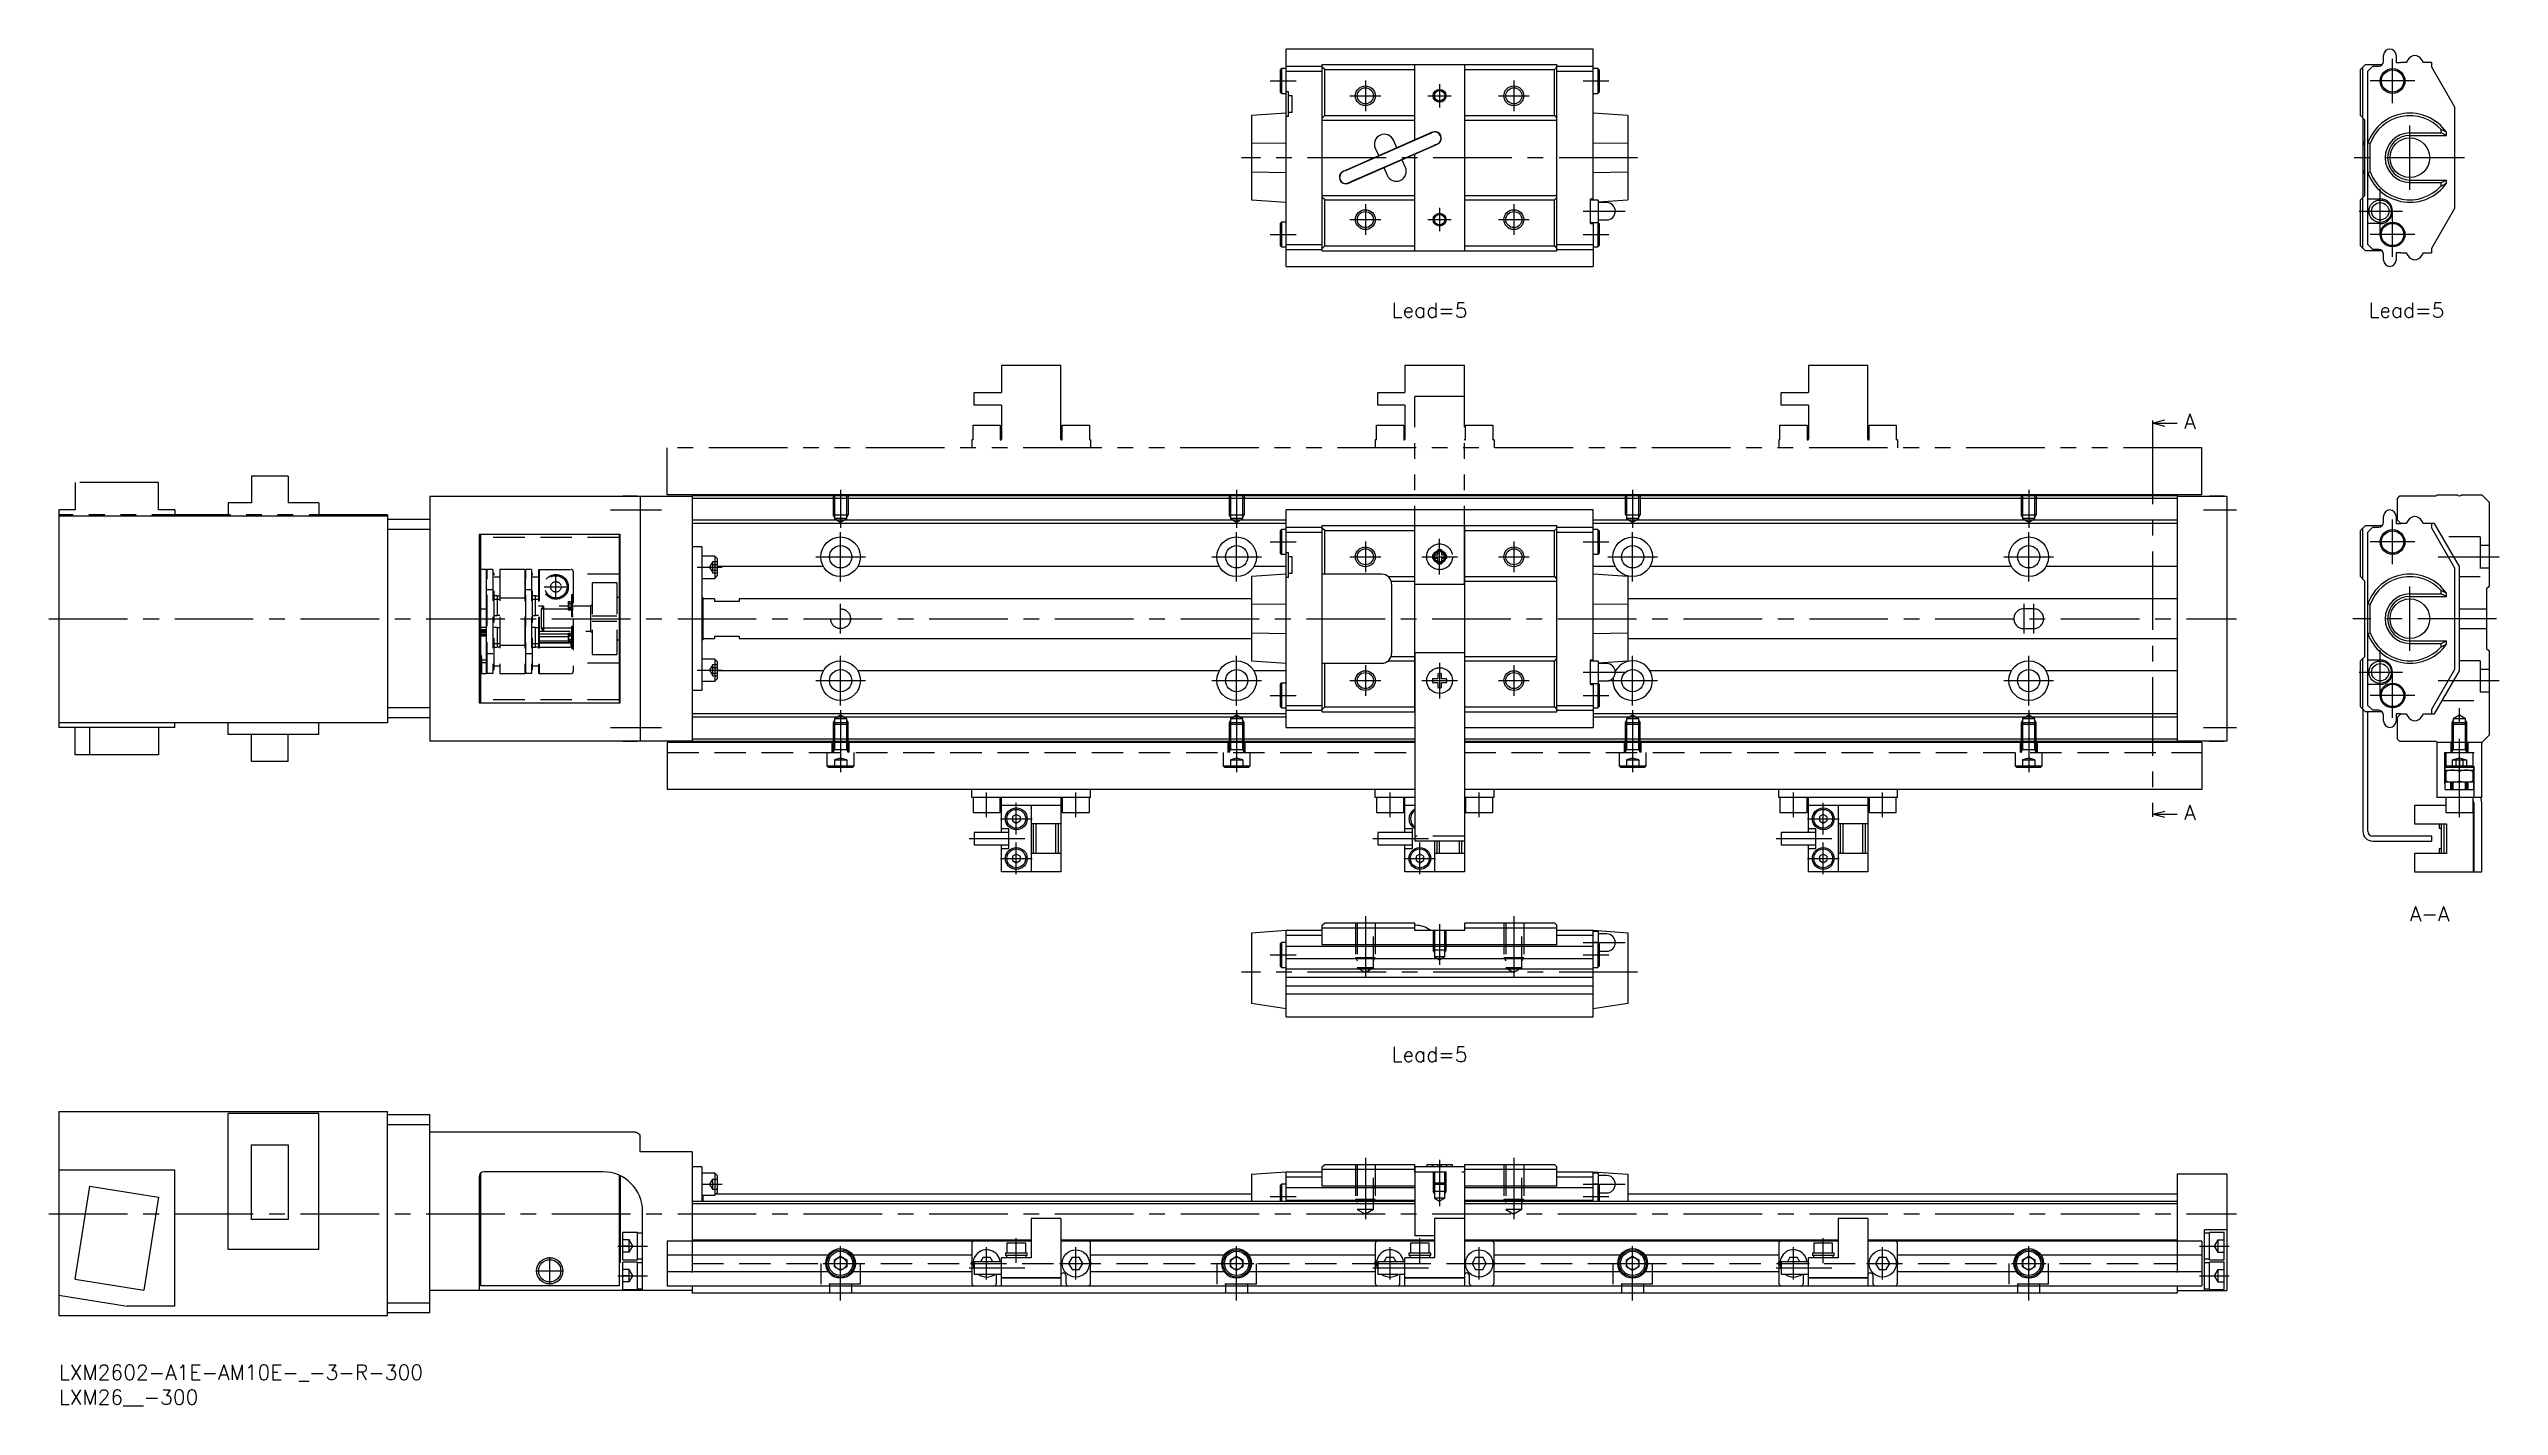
# Model space of a CAD drawing. Extents: x -2 to 493, y -8 to 266.
import ezdxf

# ---------------------------------------------------------------- set-up
doc = ezdxf.new("R2010")
doc.units = 0
doc.header["$LTSCALE"] = 0.5
for name, pattern in [('CENTER', [50.8, 31.75, -6.35, 6.35, -6.35]), ('DASHED', [19.05, 12.7, -6.35]), ('PHANTOM', [63.5, 31.75, -6.35, 6.35, -6.35, 6.35, -6.35])]:
    doc.linetypes.add(name, pattern=pattern)
for name, color, linetype in [('MSM_CENTER', 1, 'CENTER'), ('MSM_CONTINUOUS', 7, 'CONTINUOUS'), ('MSM_DASHED', 4, 'DASHED'), ('MSM_IMAGINARY', 6, 'PHANTOM'), ('MSM_NARROW', 5, 'CONTINUOUS'), ('MSM_PART_NUMBER', 7, 'CONTINUOUS')]:
    doc.layers.add(name, color=color, linetype=linetype)
doc.styles.get("Standard").update_dxf_attribs({"font": 'txt.shx', "height": 3, "bigfont": 'bigfont.shx'})

msp = doc.modelspace()

# ---------------------------------------------------------------- texts
at = {"layer": 'MSM_PART_NUMBER'}
for s, p in [('Lead=5', (269.24, 211.48)), ('Lead=5', (466.56, 211.48)), ('A', (429.32, 189.05)), ('A', (429.32, 110.05)), ('A-A', (474.9, 89.58)), ('Lead=5', (269.24, 61.2))]:
    msp.add_text(s, height=3, dxfattribs=at).set_placement(p)

# ---------------------------------------------------------------- blocks, each defined once
blk = doc.blocks.new('*U8')
at = {"layer": 'MSM_PART_NUMBER'}
blk.add_text('LXM2602-A1E-AM10E-_-3-R-300', height=3, dxfattribs=at).set_placement((0, -3))
blk = doc.blocks.new('*U9')
at = {"layer": 'MSM_PART_NUMBER'}
blk.add_text('LXM26__-300', height=3, dxfattribs=at).set_placement((0, -8))

# ---------------------------------------------------------------- linework, layer by layer
at = {"layer": 'MSM_CENTER'}
for p, q in [((471.4, 254.76), (471.4, 263.76)), ((244.7, 259.26), (249.9, 259.26)), ((263.9, 259.36), (263.9, 253.16)), ((278.9, 258.63), (278.9, 253.9)), ((293.9, 259.36), (293.9, 253.16)), ((307.9, 259.26), (313.1, 259.26)), ((475.9, 259.26), (466.9, 259.26)), ((260.8, 256.26), (267, 256.26)), ((276.54, 256.26), (281.26, 256.26)), ((290.8, 256.26), (297, 256.26)), ((474.9, 237.26), (474.9, 250.26)), ((318.9, 243.76), (238.9, 243.76)), ((485.9, 243.76), (463.6, 243.76)), ((263.9, 234.36), (263.9, 228.16)), ((278.9, 233.63), (278.9, 228.9)), ((293.9, 234.36), (293.9, 228.16)), ((307.9, 232.96), (316.4, 232.96)), ((464.65, 232.96), (473.4, 232.96)), ((468.9, 228.46), (468.9, 237.46)), ((471.4, 223.76), (471.4, 232.76)), ((244.7, 228.26), (249.9, 228.26)), ((260.8, 231.26), (267, 231.26)), ((276.54, 231.26), (281.26, 231.26)), ((290.8, 231.26), (297, 231.26)), ((307.9, 228.26), (313.1, 228.26)), ((475.9, 228.26), (466.9, 228.26)), ((422.9, 189.68), (422.9, 111.68)), ((157.9, 176.68), (157.9, 169.05)), ((237.9, 176.68), (237.9, 169.05)), ((317.9, 176.68), (317.9, 169.05)), ((397.9, 176.68), (397.9, 169.05)), ((111.4, 172.68), (121.71, 172.68)), ((433.2, 172.68), (439.9, 172.68)), ((471.4, 161.68), (471.4, 170.68)), ((157.9, 158.18), (157.9, 168.18)), ((237.9, 158.18), (237.9, 168.18)), ((244.7, 166.18), (249.9, 166.18)), ((263.9, 166.28), (263.9, 160.08)), ((278.9, 159.58), (278.9, 166.78)), ((293.9, 166.28), (293.9, 160.08)), ((307.9, 166.18), (313.1, 166.18)), ((317.9, 158.18), (317.9, 168.18)), ((397.9, 158.18), (397.9, 168.18)), ((475.9, 166.18), (466.9, 166.18)), ((100.4, 154.75), (100.4, 159.48)), ((128.9, 161.07), (134, 161.07)), ((152.9, 163.18), (162.9, 163.18)), ((232.9, 163.18), (242.9, 163.18)), ((260.8, 163.18), (267, 163.18)), ((275.3, 163.18), (282.5, 163.18)), ((290.8, 163.18), (297, 163.18)), ((312.9, 163.18), (322.9, 163.18)), ((392.9, 163.18), (402.9, 163.18)), ((480.61, 163.18), (492.9, 163.18)), ((98.04, 157.11), (102.76, 157.11)), ((157.9, 147.68), (157.9, 153.68)), ((396.9, 153.68), (396.9, 147.68)), ((398.9, 153.68), (398.9, 147.68)), ((474.9, 144.18), (474.9, 157.18)), ((-2, 150.68), (439.9, 150.68)), ((492.4, 150.68), (463.4, 150.68)), ((468.9, 135.38), (468.9, 144.38)), ((128.9, 140.29), (134, 140.29)), ((157.9, 133.18), (157.9, 143.18)), ((237.9, 133.18), (237.9, 143.18)), ((263.9, 141.28), (263.9, 135.08)), ((278.9, 141.78), (278.9, 134.58)), ((293.9, 141.28), (293.9, 135.08)), ((307.9, 139.88), (316.4, 139.88)), ((317.9, 133.18), (317.9, 143.18)), ((397.9, 133.18), (397.9, 143.18)), ((464.65, 139.88), (473.4, 139.88)), ((471.4, 130.68), (471.4, 139.68)), ((152.9, 138.18), (162.9, 138.18)), ((232.9, 138.18), (242.9, 138.18)), ((244.7, 135.18), (249.9, 135.18)), ((260.8, 138.18), (267, 138.18)), ((275.3, 138.18), (282.5, 138.18)), ((290.8, 138.18), (297, 138.18)), ((307.9, 135.18), (313.1, 135.18)), ((312.9, 138.18), (322.9, 138.18)), ((392.9, 138.18), (402.9, 138.18)), ((475.9, 135.18), (466.9, 135.18)), ((480.61, 138.18), (492.9, 138.18)), ((111.4, 128.68), (121.71, 128.68)), ((157.9, 132.19), (157.9, 119.68)), ((237.9, 132.19), (237.9, 119.68)), ((317.9, 132.19), (317.9, 119.68)), ((397.9, 132.19), (397.9, 119.68)), ((433.2, 128.68), (439.9, 128.68)), ((484.9, 110.58), (484.9, 132.59)), ((187.4, 110.58), (187.4, 115.58)), ((205.4, 110.58), (205.4, 115.58)), ((268.9, 110.58), (268.9, 115.58)), ((286.9, 110.58), (286.9, 115.58)), ((350.4, 110.58), (350.4, 115.58)), ((368.4, 110.58), (368.4, 115.58)), ((190.2, 110.28), (196.6, 110.28)), ((193.4, 107.08), (193.4, 113.48)), ((353.2, 110.28), (359.6, 110.28)), ((356.4, 107.08), (356.4, 113.48)), ((183.9, 106.28), (195.15, 106.28)), ((193.4, 99.08), (193.4, 105.48)), ((265.4, 106.28), (276.65, 106.28)), ((274.9, 99.08), (274.9, 105.48)), ((346.9, 106.28), (358.15, 106.28)), ((356.4, 99.08), (356.4, 105.48)), ((190.2, 102.28), (196.6, 102.28)), ((271.7, 102.28), (278.1, 102.28)), ((353.2, 102.28), (359.6, 102.28)), ((263.9, 90.63), (263.9, 78.24)), ((293.9, 90.63), (293.9, 78.24)), ((278.9, 88.98), (278.9, 80.82)), ((307.9, 85.28), (316.4, 85.28)), ((318.9, 79.28), (238.9, 79.28)), ((244.7, 82.78), (249.9, 82.78)), ((307.9, 82.78), (313.1, 82.78)), ((263.9, 41.85), (263.9, 29.46)), ((278.9, 41.4), (278.9, 32.04)), ((293.9, 41.85), (293.9, 29.46)), ((129.9, 36.5), (134, 36.5)), ((307.9, 36.5), (316.4, 36.5)), ((-2, 30.5), (439.9, 30.5)), ((244.7, 34), (249.9, 34)), ((307.9, 34), (313.1, 34)), ((193.4, 20.6), (193.4, 25.6)), ((274.9, 20.6), (274.9, 25.6)), ((356.4, 20.6), (356.4, 25.6)), ((99.15, 16.22), (99.15, 21.78)), ((112.9, 24), (118.9, 24)), ((154.4, 20.5), (161.4, 20.5)), ((157.9, 13), (157.9, 24)), ((184.15, 20.5), (190.65, 20.5)), ((187.4, 17.25), (187.4, 23.75)), ((202.15, 20.5), (208.65, 20.5)), ((205.4, 17.25), (205.4, 23.75)), ((234.4, 20.5), (241.4, 20.5)), ((237.9, 13), (237.9, 24)), ((265.65, 20.5), (272.15, 20.5)), ((268.9, 17.25), (268.9, 23.75)), ((283.65, 20.5), (290.15, 20.5)), ((286.9, 17.25), (286.9, 23.75)), ((314.4, 20.5), (321.4, 20.5)), ((317.9, 13), (317.9, 24)), ((347.15, 20.5), (353.65, 20.5)), ((350.4, 17.25), (350.4, 23.75)), ((365.15, 20.5), (371.65, 20.5)), ((368.4, 17.25), (368.4, 23.75)), ((394.4, 20.5), (401.4, 20.5)), ((397.9, 13), (397.9, 24)), ((432.4, 24), (438.4, 24)), ((96.37, 19), (101.93, 19)), ((112.9, 18), (118.9, 18)), ((183.9, 19.6), (195.15, 19.6)), ((265.4, 19.6), (276.65, 19.6)), ((346.9, 19.6), (358.15, 19.6)), ((432.4, 18), (438.4, 18))]:
    msp.add_line(p, q, dxfattribs=at)
at = {"layer": 'MSM_CONTINUOUS'}
for p, q in [((309.9, 265.71), (247.9, 265.71)), ((247.9, 221.81), (247.9, 265.71)), ((255.2, 224.96), (255.2, 262.56)), ((255.2, 262.56), (302.6, 262.56)), ((273.8, 262.56), (273.8, 247.31)), ((284, 224.96), (284, 262.56)), ((302.6, 224.96), (302.6, 262.56)), ((309.9, 235.21), (309.9, 265.71)), ((465.9, 262.56), (464.9, 261.56)), ((465.9, 262.56), (469.31, 262.56)), ((469.6, 263.26), (469.6, 264.46)), ((472.1, 264.46), (472.1, 262.96)), ((472.1, 262.96), (473.1, 262.96)), ((474.18, 262.96), (473.1, 262.96)), ((474.5, 263.52), (474.18, 262.96)), ((477.62, 262.96), (477.3, 263.52)), ((479.24, 262.96), (477.62, 262.96)), ((479.24, 262.96), (479.24, 262.11)), ((246.95, 261.76), (246.7, 261.51)), ((246.7, 261.51), (246.7, 257.01)), ((247.9, 261.76), (246.95, 261.76)), ((246.95, 261.76), (246.95, 256.76)), ((247.9, 262.26), (255.2, 262.26)), ((247.9, 261.26), (255.2, 261.26)), ((255.7, 261.56), (255.2, 262.06)), ((255.7, 252.26), (255.7, 261.56)), ((255.7, 261.56), (273.8, 261.56)), ((284, 261.56), (302.1, 261.56)), ((302.6, 262.06), (302.1, 261.56)), ((302.1, 252.26), (302.1, 261.56)), ((302.6, 262.26), (309.9, 262.26)), ((302.6, 261.26), (309.9, 261.26)), ((310.85, 261.76), (309.9, 261.76)), ((310.85, 261.76), (310.85, 256.76)), ((311.1, 261.51), (310.85, 261.76)), ((311.1, 261.51), (311.1, 257.01)), ((464.9, 252.26), (464.9, 261.56)), ((465.4, 251.76), (465.4, 262.06)), ((466.4, 261.26), (467.4, 262.26)), ((466.4, 226.26), (466.4, 261.26)), ((467.4, 262.26), (468.6, 262.26)), ((479.24, 262.11), (483.9, 254.03)), ((247.9, 252.76), (240.9, 252.26)), ((246.7, 257.01), (246.95, 256.76)), ((246.95, 256.76), (247.9, 256.76)), ((248.4, 257.06), (247.9, 257.06)), ((248.4, 252.06), (248.4, 257.06)), ((249.1, 256.26), (248.4, 256.26)), ((249.1, 252.86), (248.4, 252.86)), ((249.1, 252.86), (249.1, 256.26)), ((309.9, 256.76), (310.85, 256.76)), ((316.9, 252.26), (309.9, 252.76)), ((310.85, 256.76), (311.1, 257.01)), ((483.9, 254.03), (483.9, 233.49)), ((240.9, 252.26), (240.9, 235.26)), ((248.4, 252.06), (247.9, 252.06)), ((255.2, 251.76), (255.7, 252.26)), ((255.2, 251.36), (273.8, 251.36)), ((255.7, 252.26), (273.8, 252.26)), ((277.43, 248.9), (259.43, 241)), ((276.7, 248.53), (260.19, 241.28)), ((277.45, 248.85), (277.12, 248.71)), ((284, 252.26), (302.1, 252.26)), ((284, 251.36), (302.6, 251.36)), ((302.1, 252.26), (302.6, 251.76)), ((316.9, 252.26), (316.9, 235.26)), ((464.9, 252.26), (465.8, 251.36)), ((465.4, 251.76), (465.4, 246)), ((465.8, 236.16), (465.8, 251.36)), ((474.9, 248.76), (481.22, 248.76)), ((474.9, 248.26), (482.28, 248.26)), ((481.22, 248.76), (481.22, 249.45)), ((482.28, 248.26), (481.22, 248.76)), ((482.28, 248.26), (482.28, 248.91)), ((247.9, 246.72), (240.9, 246.63)), ((260.47, 238.62), (278.47, 246.52)), ((261.2, 239), (277.71, 246.24)), ((265.91, 245.7), (266.6, 244.15)), ((270.26, 245.75), (269.58, 247.31)), ((271.99, 241.82), (271.3, 243.37)), ((273.8, 244.47), (273.8, 224.96)), ((278.12, 246.42), (278.45, 246.57)), ((316.9, 246.63), (309.9, 246.72)), ((465.4, 246), (465.4, 235.76)), ((466.9, 246.63), (466.4, 246.72)), ((466.9, 240.89), (466.9, 246.63)), ((240.9, 240.89), (247.9, 240.8)), ((259.77, 241.1), (259.45, 240.95)), ((260.45, 238.67), (260.78, 238.81)), ((267.64, 241.77), (268.32, 240.21)), ((309.9, 240.8), (316.9, 240.89)), ((465.4, 241.52), (465.4, 241.44)), ((466.4, 240.8), (466.9, 240.89)), ((474.9, 239.26), (482.28, 239.26)), ((474.9, 238.76), (481.22, 238.76)), ((481.22, 238.76), (482.28, 239.26)), ((481.22, 238.08), (481.22, 238.76)), ((482.28, 238.61), (482.28, 239.26)), ((240.9, 235.26), (247.9, 234.76)), ((255.2, 236.16), (273.8, 236.16)), ((255.7, 235.26), (255.2, 235.76)), ((255.7, 235.26), (273.8, 235.26)), ((255.7, 225.96), (255.7, 235.26)), ((284, 236.16), (302.6, 236.16)), ((284, 235.26), (302.1, 235.26)), ((302.6, 235.76), (302.1, 235.26)), ((302.1, 225.96), (302.1, 235.26)), ((309.4, 235.46), (309.9, 235.46)), ((309.4, 230.46), (309.4, 235.46)), ((310.9, 235.21), (309.4, 235.21)), ((310.9, 234.83), (316.9, 235.26)), ((310.9, 235.21), (310.9, 230.71)), ((312.65, 234.71), (310.9, 234.71)), ((465.8, 236.16), (464.9, 235.26)), ((464.9, 225.96), (464.9, 235.26)), ((465.4, 225.46), (465.4, 235.76)), ((466.4, 235.46), (468.9, 235.46)), ((483.9, 233.49), (479.24, 225.41)), ((246.95, 230.76), (246.7, 230.51)), ((246.7, 230.51), (246.7, 226.01)), ((246.95, 230.76), (246.95, 225.76)), ((247.9, 230.76), (246.95, 230.76)), ((309.4, 230.71), (310.9, 230.71)), ((309.4, 230.46), (309.9, 230.46)), ((309.9, 230.71), (309.9, 221.81)), ((310.85, 230.71), (310.85, 225.76)), ((310.9, 231.21), (312.65, 231.21)), ((311.1, 230.51), (310.9, 230.71)), ((311.1, 230.51), (311.1, 226.01)), ((468.9, 230.46), (466.4, 230.46)), ((246.7, 226.01), (246.95, 225.76)), ((246.95, 225.76), (247.9, 225.76)), ((247.9, 226.26), (255.2, 226.26)), ((247.9, 225.26), (255.2, 225.26)), ((255.2, 225.46), (255.7, 225.96)), ((255.2, 224.96), (302.6, 224.96)), ((255.7, 225.96), (273.8, 225.96)), ((284, 225.96), (302.1, 225.96)), ((302.1, 225.96), (302.6, 225.46)), ((302.6, 226.26), (309.9, 226.26)), ((302.6, 225.26), (309.9, 225.26)), ((309.9, 225.76), (310.85, 225.76)), ((310.85, 225.76), (311.1, 226.01)), ((464.9, 225.96), (465.9, 224.96)), ((469.31, 224.96), (465.9, 224.96)), ((467.4, 225.26), (466.4, 226.26)), ((468.6, 225.26), (467.4, 225.26)), ((469.6, 223.06), (469.6, 224.26)), ((473.1, 224.56), (472.1, 224.56)), ((472.1, 224.56), (472.1, 223.06)), ((473.1, 224.56), (474.18, 224.56)), ((474.18, 224.56), (474.5, 224)), ((477.3, 224), (477.62, 224.56)), ((477.62, 224.56), (479.24, 224.56)), ((479.24, 225.41), (479.24, 224.56)), ((247.9, 221.81), (309.9, 221.81)), ((422.9, 190.18), (425.4, 190.85)), ((422.9, 190.68), (422.9, 189.68)), ((425.4, 189.51), (422.9, 190.18)), ((422.9, 190.18), (427.9, 190.18)), ((127.9, 175.38), (74.9, 175.38)), ((74.9, 175.38), (74.9, 125.98)), ((113.9, 175.38), (113.9, 175.43)), ((116.9, 175.43), (113.9, 175.43)), ((116.9, 175.38), (116.9, 175.43)), ((117.4, 175.38), (117.4, 125.98)), ((127.9, 175.68), (127.9, 125.68)), ((427.9, 175.68), (127.9, 175.68)), ((427.9, 175.48), (127.9, 175.48)), ((427.9, 174.98), (127.9, 174.98)), ((427.9, 175.68), (427.9, 125.68)), ((437.9, 175.38), (427.9, 175.38)), ((434.4, 175.38), (434.4, 175.43)), ((437.4, 175.43), (434.4, 175.43)), ((437.4, 175.38), (437.4, 175.43)), ((437.9, 175.38), (437.9, 125.98)), ((472.4, 174.98), (472.9, 175.48)), ((472.4, 170.58), (472.4, 174.98)), ((472.9, 175.48), (480.2, 175.48)), ((480.2, 175.48), (480.4, 175.68)), ((480.4, 175.68), (484.5, 175.68)), ((485.3, 175.68), (489.4, 175.68)), ((489.4, 175.68), (490.9, 174.18)), ((490.9, 174.18), (490.9, 157.18)), ((66.4, 171.38), (0, 171.38)), ((0, 171.38), (0, 128.68)), ((66.4, 171.38), (66.4, 129.68)), ((74.9, 170.68), (66.4, 170.68)), ((74.9, 168.68), (66.4, 168.68)), ((247.9, 170.58), (127.9, 170.58)), ((247.9, 169.88), (127.9, 169.88)), ((246.95, 168.68), (246.7, 168.43)), ((246.7, 168.43), (246.7, 163.93)), ((247.9, 168.68), (246.95, 168.68)), ((246.95, 168.68), (246.95, 163.68)), ((309.9, 172.63), (247.9, 172.63)), ((247.9, 128.73), (247.9, 172.63)), ((247.9, 169.18), (255.2, 169.18)), ((255.2, 169.48), (302.6, 169.48)), ((255.2, 131.88), (255.2, 169.48)), ((255.7, 168.48), (255.2, 168.98)), ((255.7, 168.48), (273.8, 168.48)), ((255.7, 159.68), (255.7, 168.48)), ((273.8, 169.48), (273.8, 131.88)), ((284, 131.88), (284, 169.48)), ((284, 168.48), (302.1, 168.48)), ((302.6, 168.98), (302.1, 168.48)), ((302.1, 159.18), (302.1, 168.48)), ((302.6, 131.88), (302.6, 169.48)), ((302.6, 169.18), (309.9, 169.18)), ((309.9, 142.13), (309.9, 172.63)), ((427.9, 170.58), (309.9, 170.58)), ((427.9, 169.88), (309.9, 169.88)), ((310.85, 168.68), (309.9, 168.68)), ((310.85, 168.68), (310.85, 163.68)), ((311.1, 168.43), (310.85, 168.68)), ((311.1, 168.43), (311.1, 163.93)), ((465.9, 169.48), (464.9, 168.48)), ((464.9, 159.18), (464.9, 168.48)), ((465.4, 158.68), (465.4, 168.98)), ((465.9, 169.48), (469.31, 169.48)), ((466.4, 168.18), (467.4, 169.18)), ((467.4, 169.18), (468.6, 169.18)), ((469.6, 170.18), (469.6, 171.38)), ((472.1, 171.38), (472.1, 169.88)), ((472.1, 169.88), (473.1, 169.88)), ((473.1, 169.88), (472.4, 170.58)), ((474.18, 169.88), (473.1, 169.88)), ((474.5, 170.44), (474.18, 169.88)), ((477.62, 169.88), (477.3, 170.44)), ((479.9, 169.88), (477.62, 169.88)), ((479.24, 169.88), (479.24, 169.03)), ((479.24, 169.03), (483.9, 160.95)), ((484.9, 161.22), (479.9, 169.88)), ((84.9, 167.68), (84.9, 133.68)), ((113.4, 167.68), (84.9, 167.68)), ((84.9, 167.08), (85.15, 167.08)), ((85.15, 167.68), (85.15, 133.68)), ((113.15, 167.68), (113.15, 133.68)), ((113.15, 167.08), (113.4, 167.08)), ((113.4, 133.68), (113.4, 167.68)), ((129.9, 165.18), (127.9, 165.18)), ((129.9, 165.18), (129.9, 136.18)), ((132.5, 163.32), (129.9, 163.32)), ((132.5, 163.32), (132.5, 158.82)), ((133, 162.82), (132.5, 163.32)), ((246.7, 163.93), (246.95, 163.68)), ((246.95, 163.68), (247.9, 163.68)), ((247.9, 168.18), (255.2, 168.18)), ((248.4, 163.98), (247.9, 163.98)), ((248.4, 158.98), (248.4, 163.98)), ((302.6, 168.18), (309.9, 168.18)), ((309.9, 163.68), (310.85, 163.68)), ((310.85, 163.68), (311.1, 163.93)), ((466.4, 133.18), (466.4, 168.18)), ((85.15, 159.68), (84.9, 159.68)), ((113.4, 159.68), (113.15, 159.68)), ((129.9, 158.82), (132.5, 158.82)), ((132.5, 158.82), (133, 159.32)), ((133, 162.82), (133, 159.32)), ((154.41, 161.22), (133, 161.22)), ((234.41, 161.22), (161.39, 161.22)), ((247.9, 159.68), (240.9, 159.18)), ((240.9, 159.18), (240.9, 142.18)), ((247.9, 161.22), (241.39, 161.22)), ((248.4, 158.98), (247.9, 158.98)), ((249.1, 163.18), (248.4, 163.18)), ((249.1, 159.78), (248.4, 159.78)), ((249.1, 159.78), (249.1, 163.18)), ((267.2, 159.68), (255.2, 159.68)), ((268.52, 159.18), (273.8, 159.18)), ((284, 159.18), (302.1, 159.18)), ((302.1, 159.18), (302.6, 158.68)), ((314.41, 161.22), (309.9, 161.22)), ((316.9, 159.18), (309.9, 159.68)), ((316.9, 159.18), (316.9, 142.18)), ((394.41, 161.22), (321.39, 161.22)), ((427.9, 161.22), (401.39, 161.22)), ((464.9, 159.18), (465.8, 158.28)), ((483.9, 160.95), (483.9, 140.41)), ((484.9, 140.14), (484.9, 161.22)), ((113.4, 154.93), (113.15, 154.93)), ((130.1, 154.93), (129.9, 154.93)), ((130.1, 154.93), (130.1, 146.43)), ((132.4, 154.68), (130.1, 154.68)), ((132.4, 154.68), (132.4, 154.18)), ((137.4, 154.18), (132.4, 154.18)), ((137.4, 154.68), (137.4, 154.18)), ((240.9, 154.68), (137.4, 154.68)), ((247.9, 153.64), (240.9, 153.55)), ((269.11, 158.28), (273.8, 158.28)), ((269.2, 157.68), (269.2, 143.68)), ((284, 158.28), (302.6, 158.28)), ((316.9, 153.55), (309.9, 153.64)), ((427.9, 154.68), (316.9, 154.68)), ((465.8, 143.08), (465.8, 158.28)), ((466.9, 153.55), (466.4, 153.64)), ((466.9, 147.81), (466.9, 153.55)), ((474.9, 155.68), (481.22, 155.68)), ((474.9, 155.18), (482.28, 155.18)), ((481.22, 155.68), (481.22, 156.36)), ((482.28, 155.18), (481.22, 155.68)), ((482.28, 155.18), (482.28, 155.83)), ((490.9, 157.18), (490.4, 156.68)), ((490.4, 156.68), (490.4, 144.66)), ((113.15, 146.43), (113.4, 146.43)), ((129.9, 146.43), (130.1, 146.43)), ((130.1, 146.68), (132.4, 146.68)), ((132.4, 147.18), (137.4, 147.18)), ((132.4, 147.18), (132.4, 146.68)), ((137.4, 147.18), (137.4, 146.68)), ((137.4, 146.68), (240.9, 146.68)), ((240.9, 147.81), (247.9, 147.72)), ((273.9, 143.78), (273.9, 105.78)), ((283.9, 143.78), (273.9, 143.78)), ((283.9, 143.78), (283.9, 99.58)), ((309.9, 147.72), (316.9, 147.81)), ((316.9, 146.68), (427.9, 146.68)), ((466.4, 147.72), (466.9, 147.81)), ((474.9, 146.18), (482.28, 146.18)), ((474.9, 145.68), (481.22, 145.68)), ((481.22, 145.68), (482.28, 146.18)), ((481.22, 144.99), (481.22, 145.68)), ((482.28, 145.53), (482.28, 146.18)), ((490.4, 144.66), (490.9, 144.16)), ((490.9, 144.16), (490.9, 127.18)), ((85.15, 141.68), (84.9, 141.68)), ((113.4, 141.68), (113.15, 141.68)), ((132.5, 142.54), (129.9, 142.54)), ((132.5, 142.54), (132.5, 138.04)), ((133, 142.04), (132.5, 142.54)), ((133, 142.04), (133, 138.54)), ((154.41, 140.14), (133, 140.14)), ((234.41, 140.14), (161.39, 140.14)), ((240.9, 142.18), (247.9, 141.68)), ((247.9, 140.14), (241.39, 140.14)), ((255.2, 141.68), (267.2, 141.68)), ((255.7, 132.88), (255.7, 141.68)), ((268.52, 142.18), (273.8, 142.18)), ((269.11, 143.08), (273.8, 143.08)), ((278.53, 139.58), (278.53, 138.55)), ((279.27, 138.55), (279.27, 139.58)), ((284, 143.08), (302.6, 143.08)), ((284, 142.18), (302.1, 142.18)), ((302.6, 142.68), (302.1, 142.18)), ((302.1, 132.88), (302.1, 142.18)), ((309.4, 142.38), (309.9, 142.38)), ((309.4, 137.38), (309.4, 142.38)), ((310.9, 142.13), (309.4, 142.13)), ((310.9, 141.75), (316.9, 142.18)), ((310.9, 142.13), (310.9, 137.63)), ((312.65, 141.63), (310.9, 141.63)), ((394.41, 140.14), (321.39, 140.14)), ((427.9, 140.14), (401.39, 140.14)), ((465.8, 143.08), (464.9, 142.18)), ((464.9, 132.88), (464.9, 142.18)), ((465.4, 132.38), (465.4, 142.68)), ((466.4, 142.38), (468.9, 142.38)), ((483.9, 140.41), (479.24, 132.33)), ((479.9, 131.48), (484.9, 140.14)), ((84.9, 134.28), (85.15, 134.28)), ((84.9, 133.68), (113.4, 133.68)), ((113.15, 134.28), (113.4, 134.28)), ((129.9, 136.18), (127.9, 136.18)), ((129.9, 138.04), (132.5, 138.04)), ((132.5, 138.04), (133, 138.54)), ((246.95, 137.68), (246.7, 137.43)), ((246.7, 137.43), (246.7, 132.93)), ((246.95, 137.68), (246.95, 132.68)), ((247.9, 137.68), (246.95, 137.68)), ((278.53, 138.55), (277.5, 138.55)), ((277.5, 137.81), (278.53, 137.81)), ((278.53, 137.81), (278.53, 136.78)), ((280.3, 138.55), (279.27, 138.55)), ((279.27, 137.81), (280.3, 137.81)), ((279.27, 136.78), (279.27, 137.81)), ((309.4, 137.63), (310.9, 137.63)), ((309.4, 137.38), (309.9, 137.38)), ((309.9, 137.63), (309.9, 128.73)), ((310.85, 137.63), (310.85, 132.68)), ((310.9, 138.13), (312.65, 138.13)), ((311.1, 137.43), (310.9, 137.63)), ((311.1, 137.43), (311.1, 132.93)), ((468.9, 137.38), (466.4, 137.38)), ((66.4, 129.68), (0, 129.68)), ((23.4, 128.68), (0, 128.68)), ((3.3, 123.18), (3.3, 128.68)), ((6.27, 123.18), (6.27, 128.68)), ((20.1, 128.68), (20.1, 123.18)), ((23.4, 128.68), (23.4, 129.68)), ((34.2, 127.28), (34.2, 129.68)), ((52.5, 127.28), (52.5, 129.68)), ((74.9, 132.68), (66.4, 132.68)), ((74.9, 130.68), (66.4, 130.68)), ((247.9, 131.48), (127.9, 131.48)), ((247.9, 130.78), (127.9, 130.78)), ((246.7, 132.93), (246.95, 132.68)), ((246.95, 132.68), (247.9, 132.68)), ((247.9, 133.18), (255.2, 133.18)), ((247.9, 132.18), (255.2, 132.18)), ((247.9, 128.73), (273.9, 128.73)), ((255.2, 132.38), (255.7, 132.88)), ((255.2, 131.88), (273.9, 131.88)), ((255.7, 132.88), (273.8, 132.88)), ((283.9, 131.88), (302.6, 131.88)), ((283.9, 128.73), (309.9, 128.73)), ((284, 132.88), (302.1, 132.88)), ((302.1, 132.88), (302.6, 132.38)), ((302.6, 133.18), (309.9, 133.18)), ((302.6, 132.18), (309.9, 132.18)), ((309.9, 132.68), (310.85, 132.68)), ((427.9, 131.48), (309.9, 131.48)), ((427.9, 130.78), (309.9, 130.78)), ((310.85, 132.68), (311.1, 132.93)), ((464.9, 132.88), (465.9, 131.88)), ((465.4, 132.38), (465.4, 107.78)), ((469.31, 131.88), (465.9, 131.88)), ((467.4, 132.18), (466.4, 133.18)), ((466.4, 107.78), (466.4, 131.88)), ((468.6, 132.18), (467.4, 132.18)), ((469.6, 129.98), (469.6, 131.18)), ((472.1, 131.48), (472.1, 129.98)), ((473.1, 131.48), (472.1, 131.48)), ((472.4, 130.78), (473.1, 131.48)), ((472.4, 126.38), (472.4, 130.78)), ((473.1, 131.48), (474.18, 131.48)), ((474.18, 131.48), (474.5, 130.92)), ((477.3, 130.92), (477.62, 131.48)), ((477.62, 131.48), (479.9, 131.48)), ((479.24, 132.33), (479.24, 131.48)), ((52.5, 127.28), (34.2, 127.28)), ((38.88, 121.88), (38.88, 127.28)), ((46.33, 121.88), (46.33, 127.28)), ((127.9, 125.98), (74.9, 125.98)), ((113.9, 125.93), (113.9, 125.98)), ((113.9, 125.93), (116.9, 125.93)), ((116.9, 125.93), (116.9, 125.98)), ((122.9, 125.68), (122.9, 116.18)), ((273.9, 125.68), (122.9, 125.68)), ((273.9, 126.38), (127.9, 126.38)), ((273.9, 125.88), (127.9, 125.88)), ((427.9, 126.38), (283.9, 126.38)), ((427.9, 125.88), (283.9, 125.88)), ((432.9, 125.68), (283.9, 125.68)), ((437.9, 125.98), (427.9, 125.98)), ((432.9, 125.68), (432.9, 116.18)), ((434.4, 125.93), (437.4, 125.93)), ((437.4, 125.93), (437.4, 125.98)), ((472.9, 125.88), (472.4, 126.38)), ((480.2, 125.88), (472.9, 125.88)), ((480.4, 125.68), (480.2, 125.88)), ((489.4, 125.68), (480.4, 125.68)), ((480.4, 114.58), (480.4, 125.68)), ((490.9, 127.18), (489.4, 125.68)), ((489.4, 114.58), (489.4, 125.68)), ((20.1, 123.18), (3.3, 123.18)), ((46.33, 121.88), (38.88, 121.88)), ((482, 120.68), (487.8, 120.68)), ((482, 116.18), (482, 120.68)), ((482.15, 120.08), (487.65, 120.08)), ((482.15, 120.08), (482.15, 117.68)), ((484.9, 117.92), (484.9, 119.83)), ((487.65, 117.68), (487.65, 120.08)), ((487.8, 116.18), (487.8, 120.68)), ((273.9, 116.18), (122.9, 116.18)), ((184.4, 114.58), (184.4, 116.18)), ((208.4, 114.58), (184.4, 114.58)), ((184.65, 114.58), (184.65, 111.58)), ((190.15, 111.58), (190.15, 114.58)), ((190.4, 107.53), (190.4, 114.45)), ((202.4, 114.45), (202.4, 99.58)), ((202.65, 114.58), (202.65, 111.58)), ((208.15, 111.58), (208.15, 114.58)), ((208.4, 114.58), (208.4, 116.18)), ((265.9, 114.58), (265.9, 116.18)), ((273.9, 114.58), (265.9, 114.58)), ((266.15, 114.58), (266.15, 111.58)), ((271.65, 111.58), (271.65, 114.58)), ((271.9, 107.53), (271.9, 114.45)), ((432.9, 116.18), (283.9, 116.18)), ((289.9, 114.58), (283.9, 114.58)), ((284.15, 114.58), (284.15, 111.58)), ((289.65, 111.58), (289.65, 114.58)), ((289.9, 114.58), (289.9, 116.18)), ((347.4, 114.58), (347.4, 116.18)), ((371.4, 114.58), (347.4, 114.58)), ((347.65, 114.58), (347.65, 111.58)), ((353.15, 111.58), (353.15, 114.58)), ((353.4, 107.53), (353.4, 114.45)), ((365.4, 114.45), (365.4, 99.58)), ((365.65, 114.58), (365.65, 111.58)), ((371.15, 111.58), (371.15, 114.58)), ((371.4, 114.58), (371.4, 116.18)), ((489.4, 114.58), (480.4, 114.58)), ((487.8, 117.68), (482, 117.68)), ((482, 116.18), (487.8, 116.18)), ((482.15, 114.58), (482.15, 111.58)), ((483.2, 116.18), (483.2, 117.68)), ((483.4, 117.68), (483.4, 116.18)), ((486.59, 117.69), (486.27, 117.68)), ((486.4, 116.18), (486.4, 117.68)), ((486.6, 117.68), (486.6, 116.18)), ((487.65, 111.58), (487.65, 114.58)), ((184.65, 111.58), (190.15, 111.58)), ((202.4, 112.98), (190.4, 112.98)), ((193.4, 111.15), (192.65, 110.71)), ((192.65, 110.71), (192.65, 109.85)), ((192.65, 109.85), (193.4, 109.41)), ((194.15, 110.71), (193.4, 111.15)), ((193.4, 109.41), (194.15, 109.85)), ((194.15, 110.71), (194.15, 109.85)), ((196.4, 112.98), (196.4, 99.58)), ((202.4, 109.28), (196.4, 109.28)), ((196.9, 103.28), (196.9, 109.28)), ((197.4, 103.28), (197.4, 109.28)), ((201.4, 103.28), (201.4, 109.28)), ((201.9, 103.28), (201.9, 109.28)), ((202.65, 111.58), (208.15, 111.58)), ((266.15, 111.58), (271.65, 111.58)), ((273.9, 112.98), (271.9, 112.98)), ((284.15, 111.58), (289.65, 111.58)), ((347.65, 111.58), (353.15, 111.58)), ((365.4, 112.98), (353.4, 112.98)), ((356.4, 111.15), (355.65, 110.71)), ((355.65, 110.71), (355.65, 109.85)), ((355.65, 109.85), (356.4, 109.41)), ((357.15, 110.71), (356.4, 111.15)), ((356.4, 109.41), (357.15, 109.85)), ((357.15, 110.71), (357.15, 109.85)), ((359.4, 112.98), (359.4, 99.58)), ((365.4, 109.28), (359.4, 109.28)), ((359.9, 103.28), (359.9, 109.28)), ((360.4, 103.28), (360.4, 109.28)), ((364.4, 103.28), (364.4, 109.28)), ((364.9, 103.28), (364.9, 109.28)), ((365.65, 111.58), (371.15, 111.58)), ((422.9, 111.18), (425.4, 111.85)), ((422.9, 111.68), (422.9, 110.68)), ((425.4, 110.51), (422.9, 111.18)), ((422.9, 111.18), (427.9, 111.18)), ((482.15, 112.98), (475.8, 112.98)), ((475.8, 112.98), (475.8, 109.28)), ((475.8, 109.28), (482.3, 109.28)), ((480.8, 109.28), (480.8, 108.38)), ((481.3, 103.28), (481.3, 109.28)), ((481.8, 103.28), (481.8, 109.28)), ((482.15, 111.58), (487.65, 111.58)), ((482.3, 109.28), (482.3, 103.28)), ((487.75, 112.98), (487.65, 112.98)), ((487.75, 99.58), (487.75, 112.98)), ((487.75, 112.93), (487.8, 112.93)), ((487.8, 113.58), (487.8, 99.58)), ((489.4, 99.58), (489.4, 113.58)), ((184.9, 107.53), (184.9, 105.03)), ((191.9, 107.53), (184.9, 107.53)), ((184.9, 105.03), (191.9, 105.03)), ((191.9, 108.28), (190.4, 108.28)), ((190.4, 99.58), (190.4, 105.03)), ((190.4, 104.28), (191.9, 104.28)), ((191.9, 104.28), (191.9, 108.28)), ((266.4, 107.53), (266.4, 105.03)), ((273.4, 107.53), (266.4, 107.53)), ((266.4, 105.03), (273.4, 105.03)), ((273.4, 108.28), (271.9, 108.28)), ((271.9, 99.58), (271.9, 105.03)), ((271.9, 104.28), (273.4, 104.28)), ((273.4, 104.28), (273.4, 108.28)), ((283.9, 105.78), (273.9, 105.78)), ((277.9, 105.78), (277.9, 99.58)), ((278.4, 103.28), (278.4, 105.78)), ((278.9, 103.28), (278.9, 105.78)), ((282.9, 103.28), (282.9, 105.78)), ((283.4, 103.28), (283.4, 105.78)), ((347.9, 107.53), (347.9, 105.03)), ((354.9, 107.53), (347.9, 107.53)), ((347.9, 105.03), (354.9, 105.03)), ((354.9, 108.28), (353.4, 108.28)), ((353.4, 99.58), (353.4, 105.03)), ((353.4, 104.28), (354.9, 104.28)), ((354.9, 104.28), (354.9, 108.28)), ((479.3, 106.78), (467.4, 106.78)), ((467.4, 105.78), (479.3, 105.78)), ((479.3, 105.78), (479.3, 106.78)), ((480.8, 108.38), (481.3, 108.38)), ((480.8, 104.18), (480.8, 103.28)), ((481.3, 104.18), (480.8, 104.18)), ((202.4, 99.58), (190.4, 99.58)), ((193.4, 103.15), (192.65, 102.71)), ((192.65, 102.71), (192.65, 101.85)), ((192.65, 101.85), (193.4, 101.41)), ((194.15, 102.71), (193.4, 103.15)), ((193.4, 101.41), (194.15, 101.85)), ((194.15, 102.71), (194.15, 101.85)), ((202.4, 103.28), (196.4, 103.28)), ((283.9, 99.58), (271.9, 99.58)), ((274.9, 103.15), (274.15, 102.71)), ((274.15, 102.71), (274.15, 101.85)), ((274.15, 101.85), (274.9, 101.41)), ((275.65, 102.71), (274.9, 103.15)), ((274.9, 101.41), (275.65, 101.85)), ((275.65, 102.71), (275.65, 101.85)), ((283.9, 103.28), (277.9, 103.28)), ((365.4, 99.58), (353.4, 99.58)), ((356.4, 103.15), (355.65, 102.71)), ((355.65, 102.71), (355.65, 101.85)), ((355.65, 101.85), (356.4, 101.41)), ((357.15, 102.71), (356.4, 103.15)), ((356.4, 101.41), (357.15, 101.85)), ((357.15, 102.71), (357.15, 101.85)), ((365.4, 103.28), (359.4, 103.28)), ((482.3, 103.28), (475.8, 103.28)), ((475.8, 103.28), (475.8, 99.58)), ((475.8, 99.58), (487.75, 99.58)), ((487.75, 99.63), (487.8, 99.63)), ((487.8, 99.58), (489.4, 99.58)), ((255.2, 88.78), (255.7, 89.28)), ((255.7, 89.28), (273.8, 89.28)), ((273.8, 89.28), (273.8, 87.78)), ((284, 87.78), (284, 89.28)), ((284, 89.28), (302.1, 89.28)), ((302.1, 89.28), (302.6, 88.78)), ((240.9, 87.28), (247.9, 87.78)), ((240.9, 87.28), (240.9, 72.96)), ((246.95, 85.28), (246.7, 85.03)), ((246.7, 85.03), (246.7, 80.53)), ((247.9, 85.28), (246.95, 85.28)), ((246.95, 85.28), (246.95, 80.28)), ((247.9, 87.78), (255.2, 87.78)), ((247.9, 70.28), (247.9, 87.78)), ((247.9, 86.78), (255.2, 86.78)), ((247.9, 84.58), (309.9, 84.58)), ((255.2, 84.86), (255.2, 88.78)), ((255.2, 88.28), (273.8, 88.28)), ((302.6, 84.86), (255.2, 84.86)), ((274.06, 88.78), (273.8, 88.78)), ((273.8, 87.78), (284, 87.78)), ((284, 88.28), (302.6, 88.28)), ((302.6, 84.86), (302.6, 88.78)), ((302.6, 87.78), (309.9, 87.78)), ((302.6, 86.78), (309.9, 86.78)), ((309.9, 87.78), (316.9, 87.28)), ((309.9, 70.28), (309.9, 87.78)), ((310.9, 87.53), (309.9, 87.53)), ((310.85, 85.28), (309.9, 85.28)), ((311.1, 85.03), (310.85, 85.28)), ((310.85, 85.28), (310.85, 80.28)), ((310.9, 87.53), (310.9, 85.23)), ((312.65, 87.03), (310.9, 87.03)), ((311.1, 85.03), (311.1, 80.53)), ((316.9, 87.28), (316.9, 72.96)), ((246.7, 80.53), (246.95, 80.28)), ((246.95, 80.28), (247.9, 80.28)), ((247.9, 82.08), (309.9, 82.08)), ((247.9, 80), (309.9, 80)), ((309.9, 80.28), (310.85, 80.28)), ((310.85, 80.28), (311.1, 80.53)), ((311.1, 83.53), (312.65, 83.53)), ((247.9, 78.28), (309.9, 78.28)), ((247.9, 76.56), (309.9, 76.56)), ((247.9, 74.94), (309.9, 74.94)), ((247.9, 71.9), (240.9, 72.96)), ((247.9, 70.28), (309.9, 70.28)), ((316.9, 72.96), (309.9, 71.9)), ((0, 51.2), (66.4, 51.2)), ((0, 51.2), (0, 10)), ((34.2, 23.3), (34.2, 50.8)), ((52.5, 50.8), (34.2, 50.8)), ((52.5, 23.3), (52.5, 50.8)), ((66.4, 10), (66.4, 51.2)), ((74.9, 50.5), (66.4, 50.5)), ((74.9, 10.5), (74.9, 50.5)), ((74.9, 48.5), (66.4, 48.5)), ((116.4, 47), (74.9, 47)), ((116.4, 47), (116.41, 47)), ((116.41, 47), (116.61, 46.98)), ((116.61, 46.98), (116.85, 46.89)), ((116.85, 46.89), (117.07, 46.74)), ((117.07, 46.74), (117.21, 46.59)), ((117.21, 46.59), (117.32, 46.4)), ((117.32, 46.4), (117.38, 46.22)), ((117.38, 46.22), (117.4, 46)), ((117.4, 43), (117.4, 46)), ((38.88, 44.45), (46.33, 44.45)), ((38.88, 29.35), (38.88, 44.45)), ((46.33, 44.45), (46.33, 29.35)), ((127.9, 43), (117.4, 43)), ((127.9, 43), (127.9, 25)), ((129.9, 40), (127.9, 40)), ((129.9, 40), (129.9, 33)), ((255.2, 40), (255.7, 40.5)), ((255.2, 36.09), (255.2, 40)), ((255.7, 40.5), (273.8, 40.5)), ((273.8, 40.5), (273.8, 39)), ((273.9, 40), (273.9, 26.1)), ((283.9, 40), (273.9, 40)), ((276.3, 40.4), (276.3, 40)), ((281.5, 40.4), (276.3, 40.4)), ((281.5, 40), (281.5, 40.4)), ((283.9, 40), (283.9, 16)), ((284, 40.5), (302.1, 40.5)), ((284, 39), (284, 40.5)), ((302.1, 40.5), (302.6, 40)), ((302.6, 36.09), (302.6, 40)), ((23.4, 39.3), (0, 39.3)), ((3.3, 17.31), (6.27, 36.08)), ((6.27, 36.08), (20.1, 33.89)), ((23.4, 11.9), (23.4, 39.3)), ((84.9, 38), (84.9, 15)), ((85.15, 38.66), (85.15, 16)), ((109.9, 39), (85.9, 39)), ((113.15, 38.31), (113.15, 16)), ((113.4, 34.75), (113.15, 34.75)), ((113.4, 38.19), (113.4, 20.7)), ((132.5, 38.75), (129.9, 38.75)), ((133, 38.25), (132.5, 38.75)), ((132.5, 38.75), (132.5, 34.25)), ((132.5, 34.25), (133, 34.75)), ((133, 38.25), (133, 34.75)), ((240.9, 38.5), (247.9, 39)), ((240.9, 38.5), (240.9, 33)), ((246.95, 36.5), (246.7, 36.25)), ((246.7, 36.25), (246.7, 33)), ((247.9, 36.5), (246.95, 36.5)), ((246.95, 36.5), (246.95, 33)), ((247.9, 33), (247.9, 39)), ((247.9, 39), (255.2, 39)), ((247.9, 38), (255.2, 38)), ((247.9, 35.8), (273.9, 35.8)), ((255.2, 39.5), (273.8, 39.5)), ((273.9, 36.09), (255.2, 36.09)), ((273.8, 39), (273.9, 39)), ((283.9, 39), (284, 39)), ((302.6, 36.09), (283.9, 36.09)), ((283.9, 35.8), (309.9, 35.8)), ((284, 39.5), (302.6, 39.5)), ((302.6, 39), (309.9, 39)), ((302.6, 38), (309.9, 38)), ((309.9, 39), (316.9, 38.5)), ((309.9, 33), (309.9, 39)), ((310.9, 38.75), (309.9, 38.75)), ((310.85, 36.5), (309.9, 36.5)), ((311.1, 36.25), (310.85, 36.5)), ((310.85, 36.5), (310.85, 33)), ((310.9, 38.75), (310.9, 36.45)), ((312.65, 38.25), (310.9, 38.25)), ((311.1, 36.25), (311.1, 33)), ((311.1, 34.75), (312.65, 34.75)), ((316.9, 38.5), (316.9, 33)), ((437.9, 38.5), (427.9, 38.5)), ((427.9, 38.5), (427.9, 25)), ((437.9, 38.5), (437.9, 15)), ((20.1, 33.89), (17.13, 15.12)), ((117.9, 15), (117.9, 31)), ((273.9, 33), (127.9, 33)), ((273.9, 32.5), (127.9, 32.5)), ((129.9, 34.25), (132.5, 34.25)), ((130.1, 34.25), (130.1, 33)), ((240.9, 34.5), (132.75, 34.5)), ((247.9, 33.3), (273.9, 33.3)), ((283.9, 33.3), (309.9, 33.3)), ((427.9, 33), (283.9, 33)), ((427.9, 32.5), (283.9, 32.5)), ((427.9, 34.5), (316.9, 34.5)), ((46.33, 29.35), (38.88, 29.35)), ((113.15, 26.25), (113.4, 26.25)), ((113.9, 21.25), (113.9, 26.75)), ((116.9, 26.75), (113.9, 26.75)), ((116.9, 21.25), (116.9, 26.75)), ((117.9, 26.6), (116.9, 26.6)), ((196.4, 25), (122.9, 25)), ((122.9, 25), (122.9, 16)), ((196.4, 25.2), (127.9, 25.2)), ((196.4, 29.6), (196.4, 21.6)), ((202.4, 29.6), (196.4, 29.6)), ((202.4, 29.6), (202.4, 16)), ((277.9, 25.2), (202.4, 25.2)), ((277.9, 25), (202.4, 25)), ((277.9, 26.1), (273.9, 26.1)), ((277.9, 29.6), (277.9, 21.6)), ((283.9, 29.6), (277.9, 29.6)), ((359.4, 25.2), (283.9, 25.2)), ((359.4, 25), (283.9, 25)), ((359.4, 29.6), (359.4, 21.6)), ((365.4, 29.6), (359.4, 29.6)), ((365.4, 29.6), (365.4, 16)), ((427.9, 25.2), (365.4, 25.2)), ((432.9, 25), (365.4, 25)), ((432.9, 25), (432.9, 16)), ((433.4, 15), (433.4, 27.25)), ((437.9, 27.25), (433.4, 27.25)), ((434.4, 26.6), (433.4, 26.6)), ((434.4, 21.25), (434.4, 26.75)), ((437.4, 26.75), (434.4, 26.75)), ((437.4, 21.25), (437.4, 26.75)), ((52.5, 23.3), (34.2, 23.3)), ((84.9, 20.7), (85.15, 20.7)), ((113.15, 20.7), (113.4, 20.7)), ((113.9, 21.25), (116.9, 21.25)), ((113.9, 15.25), (113.9, 20.75)), ((116.9, 20.75), (113.9, 20.75)), ((116.9, 21.4), (117.9, 21.4)), ((116.9, 15.25), (116.9, 20.75)), ((117.9, 20.6), (116.9, 20.6)), ((155.43, 22.2), (122.9, 22.2)), ((156.65, 21.22), (157.9, 21.94)), ((156.65, 19.78), (156.65, 21.22)), ((157.9, 21.94), (159.15, 21.22)), ((159.15, 21.22), (159.15, 19.78)), ((184.4, 22.2), (160.37, 22.2)), ((184.4, 20.8), (184.22, 20.5)), ((184.22, 20.5), (184.4, 20.2)), ((184.4, 24.5), (184.4, 16.5)), ((190.4, 20.85), (184.9, 20.85)), ((184.9, 20.85), (184.9, 18.35)), ((186.68, 21.75), (186.16, 20.85)), ((186.68, 21.75), (188.12, 21.75)), ((188.64, 20.85), (188.12, 21.75)), ((196.4, 21.6), (190.4, 21.6)), ((190.4, 16), (190.4, 21.6)), ((191.2, 22.6), (191.2, 22.1)), ((195.6, 22.6), (191.2, 22.6)), ((195.6, 22.1), (191.2, 22.1)), ((191.4, 22.1), (191.4, 21.6)), ((191.5, 24.6), (191.5, 22.6)), ((195.3, 24.6), (191.5, 24.6)), ((195.3, 22.6), (195.3, 24.6)), ((195.4, 21.6), (195.4, 22.1)), ((195.6, 22.1), (195.6, 22.6)), ((204.68, 21.75), (203.96, 20.5)), ((203.96, 20.5), (204.68, 19.25)), ((204.68, 21.75), (206.12, 21.75)), ((206.84, 20.5), (206.12, 21.75)), ((206.12, 19.25), (206.84, 20.5)), ((208.4, 16.5), (208.4, 24.5)), ((235.43, 22.2), (208.4, 22.2)), ((208.58, 20.5), (208.4, 20.8)), ((208.4, 20.2), (208.58, 20.5)), ((236.65, 21.22), (237.9, 21.94)), ((236.65, 19.78), (236.65, 21.22)), ((237.9, 21.94), (239.15, 21.22)), ((239.15, 21.22), (239.15, 19.78)), ((265.9, 22.2), (240.37, 22.2)), ((265.9, 20.8), (265.72, 20.5)), ((265.72, 20.5), (265.9, 20.2)), ((265.9, 24.5), (265.9, 16.5)), ((271.9, 20.85), (266.4, 20.85)), ((266.4, 20.85), (266.4, 18.35)), ((268.18, 21.75), (267.66, 20.85)), ((268.18, 21.75), (269.62, 21.75)), ((270.14, 20.85), (269.62, 21.75)), ((277.9, 21.6), (271.9, 21.6)), ((271.9, 16), (271.9, 21.6)), ((272.7, 22.6), (272.7, 22.1)), ((277.1, 22.6), (272.7, 22.6)), ((277.1, 22.1), (272.7, 22.1)), ((272.9, 22.1), (272.9, 21.6)), ((273, 24.6), (273, 22.6)), ((276.8, 24.6), (273, 24.6)), ((276.8, 22.6), (276.8, 24.6)), ((276.9, 21.6), (276.9, 22.1)), ((277.1, 22.1), (277.1, 22.6)), ((286.18, 21.75), (285.46, 20.5)), ((285.46, 20.5), (286.18, 19.25)), ((286.18, 21.75), (287.62, 21.75)), ((288.34, 20.5), (287.62, 21.75)), ((287.62, 19.25), (288.34, 20.5)), ((289.9, 16.5), (289.9, 24.5)), ((315.43, 22.2), (289.9, 22.2)), ((290.08, 20.5), (289.9, 20.8)), ((289.9, 20.2), (290.08, 20.5)), ((316.65, 21.22), (317.9, 21.94)), ((316.65, 19.78), (316.65, 21.22)), ((317.9, 21.94), (319.15, 21.22)), ((319.15, 21.22), (319.15, 19.78)), ((347.4, 22.2), (320.37, 22.2)), ((347.4, 20.8), (347.22, 20.5)), ((347.22, 20.5), (347.4, 20.2)), ((347.4, 24.5), (347.4, 16.5)), ((353.4, 20.85), (347.9, 20.85)), ((347.9, 20.85), (347.9, 18.35)), ((349.68, 21.75), (349.16, 20.85)), ((349.68, 21.75), (351.12, 21.75)), ((351.64, 20.85), (351.12, 21.75)), ((359.4, 21.6), (353.4, 21.6)), ((353.4, 16), (353.4, 21.6)), ((354.2, 22.6), (354.2, 22.1)), ((358.6, 22.6), (354.2, 22.6)), ((358.6, 22.1), (354.2, 22.1)), ((354.4, 22.1), (354.4, 21.6)), ((354.5, 24.6), (354.5, 22.6)), ((358.3, 24.6), (354.5, 24.6)), ((358.3, 22.6), (358.3, 24.6)), ((358.4, 21.6), (358.4, 22.1)), ((358.6, 22.1), (358.6, 22.6)), ((367.68, 21.75), (366.96, 20.5)), ((366.96, 20.5), (367.68, 19.25)), ((367.68, 21.75), (369.12, 21.75)), ((369.84, 20.5), (369.12, 21.75)), ((369.12, 19.25), (369.84, 20.5)), ((371.4, 16.5), (371.4, 24.5)), ((395.43, 22.2), (371.4, 22.2)), ((371.58, 20.5), (371.4, 20.8)), ((371.4, 20.2), (371.58, 20.5)), ((396.65, 21.22), (397.9, 21.94)), ((396.65, 19.78), (396.65, 21.22)), ((397.9, 21.94), (399.15, 21.22)), ((399.15, 21.22), (399.15, 19.78)), ((432.9, 22.2), (400.37, 22.2)), ((433.4, 21.4), (434.4, 21.4)), ((434.4, 20.6), (433.4, 20.6)), ((434.4, 21.25), (437.4, 21.25)), ((434.4, 15.25), (434.4, 20.75)), ((437.4, 20.75), (434.4, 20.75)), ((437.4, 15.25), (437.4, 20.75)), ((3.3, 17.31), (17.13, 15.12)), ((127.9, 15), (74.9, 15)), ((113.15, 16), (85.15, 16)), ((113.9, 15.25), (116.9, 15.25)), ((116.9, 15.4), (117.9, 15.4)), ((155.43, 18.8), (122.9, 18.8)), ((122.9, 16), (432.9, 16)), ((127.9, 16), (127.9, 14.5)), ((157.9, 19.06), (156.65, 19.78)), ((159.15, 19.78), (157.9, 19.06)), ((184.4, 18.8), (160.37, 18.8)), ((184.9, 18.35), (190.4, 18.35)), ((189.4, 16.5), (189.4, 18.1)), ((190.4, 17.65), (202.4, 17.65)), ((190.4, 17.6), (202.4, 17.6)), ((190.45, 17.65), (190.45, 17.6)), ((202.35, 17.65), (202.35, 17.6)), ((203.4, 18.1), (203.4, 16.5)), ((204.68, 19.25), (206.12, 19.25)), ((235.43, 18.8), (208.4, 18.8)), ((237.9, 19.06), (236.65, 19.78)), ((239.15, 19.78), (237.9, 19.06)), ((265.9, 18.8), (240.37, 18.8)), ((266.4, 18.35), (271.9, 18.35)), ((270.9, 16.5), (270.9, 18.1)), ((271.9, 17.65), (283.9, 17.65)), ((271.9, 17.6), (283.9, 17.6)), ((271.95, 17.65), (271.95, 17.6)), ((283.85, 17.65), (283.85, 17.6)), ((284.9, 18.1), (284.9, 16.5)), ((286.18, 19.25), (287.62, 19.25)), ((315.43, 18.8), (289.9, 18.8)), ((317.9, 19.06), (316.65, 19.78)), ((319.15, 19.78), (317.9, 19.06)), ((347.4, 18.8), (320.37, 18.8)), ((347.9, 18.35), (353.4, 18.35)), ((352.4, 16.5), (352.4, 18.1)), ((353.4, 17.65), (365.4, 17.65)), ((353.4, 17.6), (365.4, 17.6)), ((353.45, 17.65), (353.45, 17.6)), ((365.35, 17.65), (365.35, 17.6)), ((366.4, 18.1), (366.4, 16.5)), ((367.68, 19.25), (369.12, 19.25)), ((395.43, 18.8), (371.4, 18.8)), ((397.9, 19.06), (396.65, 19.78)), ((399.15, 19.78), (397.9, 19.06)), ((432.9, 18.8), (400.37, 18.8)), ((427.9, 16), (427.9, 14.5)), ((427.9, 15), (437.9, 15)), ((433.4, 15.4), (434.4, 15.4)), ((434.4, 15.25), (437.4, 15.25)), ((0, 14.09), (13.82, 11.9)), ((0, 10), (66.4, 10)), ((23.4, 11.9), (13.82, 11.9)), ((74.9, 12.5), (66.4, 12.5)), ((74.9, 10.5), (66.4, 10.5)), ((427.9, 14.5), (127.9, 14.5))]:
    msp.add_line(p, q, dxfattribs=at)
for centre, radius in [((263.9, 256.26), 1.62), ((293.9, 256.26), 1.62), ((471.4, 259.26), 2.5), ((471.4, 259.26), 2.25), ((278.9, 256.26), 1.06), ((474.9, 243.76), 4), ((263.9, 231.26), 1.62), ((293.9, 231.26), 1.62), ((468.9, 232.96), 2.25), ((468.9, 232.96), 1.75), ((278.9, 231.26), 1.06), ((471.4, 228.26), 2.5), ((471.4, 228.26), 2.25), ((471.4, 166.18), 2.5), ((471.4, 166.18), 2.25), ((157.9, 163.18), 4), ((157.9, 163.18), 2.25), ((237.9, 163.18), 4), ((237.9, 163.18), 2.25), ((263.9, 163.18), 1.62), ((278.9, 163.18), 1.06), ((293.9, 163.18), 1.62), ((317.9, 163.18), 4), ((317.9, 163.18), 2.25), ((397.9, 163.18), 4), ((397.9, 163.18), 2.25), ((474.9, 150.68), 4), ((157.9, 138.18), 4), ((157.9, 138.18), 2.25), ((237.9, 138.18), 4), ((237.9, 138.18), 2.25), ((263.9, 138.18), 1.62), ((278.9, 138.18), 2.6), ((293.9, 138.18), 1.62), ((317.9, 138.18), 2.25), ((397.9, 138.18), 4), ((397.9, 138.18), 2.25), ((468.9, 139.88), 2.25), ((468.9, 139.88), 1.75), ((471.4, 135.18), 2.5), ((471.4, 135.18), 2.25), ((193.4, 110.28), 2.2), ((193.4, 110.28), 1.9), ((356.4, 110.28), 2.2), ((356.4, 110.28), 1.9), ((193.4, 102.28), 2.2), ((193.4, 102.28), 1.9), ((274.9, 102.28), 2.2), ((274.9, 102.28), 1.9), ((356.4, 102.28), 2.2), ((356.4, 102.28), 1.9), ((99.15, 19), 2.65), ((99.15, 19), 2.25), ((157.9, 20.5), 3), ((157.9, 20.5), 2.75), ((157.9, 20.5), 2.45), ((157.9, 20.5), 1.25), ((205.4, 20.5), 2.75), ((237.9, 20.5), 3), ((237.9, 20.5), 2.75), ((237.9, 20.5), 2.45), ((237.9, 20.5), 1.25), ((286.9, 20.5), 2.75), ((317.9, 20.5), 3), ((317.9, 20.5), 2.75), ((317.9, 20.5), 2.45), ((317.9, 20.5), 1.25), ((368.4, 20.5), 2.75), ((397.9, 20.5), 3), ((397.9, 20.5), 2.75), ((397.9, 20.5), 2.45), ((397.9, 20.5), 1.25)]:
    msp.add_circle(centre, radius, dxfattribs=at)
for centre, radius, start, end in [((468.6, 263.26), 1, 270, 0), ((470.85, 264.46), 1.25, 0, 180), ((476.02, 262.65), 1.75, 93.7679, 149.9999), ((475.78, 262.65), 1.75, 30.0001, 86.2321), ((474.9, 243.76), 9, 34.9152, 160.8119), ((267.74, 246.51), 2, 23.6961, 203.6961), ((278.1, 244.86), 3.92, 105.6343, 110.9103), ((277.95, 247.71), 1.3, 272.968, 134.4242), ((277.95, 247.71), 1.25, 293.6961, 113.6961), ((474.9, 243.76), 8.5, 41.9786, 160.2501), ((474.9, 243.76), 5, 90, 270), ((474.9, 243.76), 4.5, 90, 270), ((478.43, 242.59), 7.4, 58.6827, 67.893), ((276.99, 247.88), 1.8, 293.3543, 304.8918), ((467.54, 245.96), 2.14, 144.3594, 178.7845), ((259.95, 239.81), 1.3, 92.968, 314.4242), ((259.95, 239.81), 1.25, 113.6961, 293.6961), ((263.91, 234.26), 7.94, 117.8361, 120.4339), ((260.46, 240.66), 1.82, 282.5713, 293.9767), ((270.16, 241.01), 2, 203.6961, 23.6961), ((467.52, 241.56), 2.12, 181.0143, 215.7914), ((474.9, 243.76), 9, 199.1881, 325.0848), ((474.9, 243.76), 8.5, 199.7499, 318.0214), ((478.44, 244.93), 7.4, 292.1059, 301.3183), ((312.65, 232.96), 1.75, 270, 90), ((468.9, 232.96), 2.5, 270, 90), ((468.6, 224.26), 1, 0, 90), ((470.85, 223.06), 1.25, 180, 0), ((476.02, 224.88), 1.75, 210.0001, 266.2321), ((475.78, 224.88), 1.75, 273.7679, 329.9999), ((484.9, 175.98), 0.5, 216.8761, 323.1239), ((468.6, 170.18), 1, 270, 0), ((470.85, 171.38), 1.25, 0, 180), ((476.02, 169.56), 1.75, 93.7679, 149.9999), ((475.78, 169.56), 1.75, 30.0001, 86.2321), ((267.2, 157.68), 2, 0, 90), ((474.9, 150.68), 9, 34.9152, 160.8119), ((474.9, 150.68), 8.5, 41.9786, 160.2501), ((474.9, 150.68), 5, 90, 270), ((474.9, 150.68), 4.5, 90, 270), ((476.74, 146.15), 11.15, 60.2349, 66.3409), ((267.2, 143.68), 2, 270, 0), ((474.9, 150.68), 9, 199.1881, 325.0848), ((474.9, 150.68), 8.5, 199.7499, 318.0214), ((476.83, 155.04), 10.96, 293.6059, 299.8183), ((278.9, 138.18), 1.45, 75.2162, 104.7838), ((312.65, 139.88), 1.75, 270, 90), ((317.9, 138.18), 4, 172.6834, 151.4317), ((468.9, 139.88), 2.5, 270, 90), ((278.9, 138.18), 1.45, 165.2162, 194.7838), ((278.9, 138.18), 1.45, 255.2162, 284.7838), ((278.9, 138.18), 1.45, 345.2162, 14.7838), ((468.6, 131.18), 1, 0, 90), ((470.85, 129.98), 1.25, 180, 0), ((476.02, 131.79), 1.75, 210.0001, 266.2321), ((475.78, 131.79), 1.75, 273.7679, 329.9999), ((483.52, 116.11), 3.97, 69.7438, 110.2562), ((486.27, 116.11), 3.97, 69.7438, 110.2562), ((190.14, 114.27), 0.311, 34.723, 88.9034), ((202.66, 114.26), 0.318, 91.7128, 144.6608), ((271.64, 114.27), 0.311, 34.723, 88.9034), ((284.16, 114.26), 0.318, 91.7128, 144.6608), ((353.14, 114.27), 0.311, 34.723, 88.9034), ((365.66, 114.26), 0.318, 91.7128, 144.6608), ((483.52, 121.65), 3.97, 249.7438, 290.2562), ((486.27, 121.65), 3.97, 249.7438, 290.2562), ((486.8, 113.58), 1, 0, 31.7883), ((486.8, 113.58), 2.6, 0, 22.6199), ((274.9, 110.28), 2.2, 117.0357, 242.9643), ((274.9, 110.28), 1.9, 121.7569, 238.2431), ((467.4, 107.78), 2, 180, 270), ((467.4, 107.78), 1, 180, 270), ((274.02, 83.81), 4.97, 53.0275, 89.6143), ((312.65, 85.28), 1.75, 270, 90), ((85.9, 38), 1, 90, 180), ((109.9, 31), 8, 0, 90), ((312.65, 36.5), 1.75, 270, 90), ((184.9, 24.5), 0.5, 90, 180), ((207.9, 24.5), 0.5, 0, 90), ((266.4, 24.5), 0.5, 90, 180), ((289.4, 24.5), 0.5, 0, 90), ((347.9, 24.5), 0.5, 90, 180), ((370.9, 24.5), 0.5, 0, 90), ((187.4, 20.5), 2.75, 7.312, 204.62), ((268.9, 20.5), 2.75, 7.312, 204.62), ((350.4, 20.5), 2.75, 7.312, 204.62), ((184.9, 16.5), 0.5, 180, 270), ((187.4, 20.5), 2.75, 231.4273, 308.5727), ((188.9, 16.5), 0.5, 270, 0), ((189.9, 18.1), 0.5, 150, 180), ((189.9, 18.1), 0.5, 0, 30), ((202.9, 18.1), 0.5, 0, 180), ((203.9, 16.5), 0.5, 180, 270), ((207.9, 16.5), 0.5, 270, 0), ((266.4, 16.5), 0.5, 180, 270), ((268.9, 20.5), 2.75, 231.4273, 308.5727), ((270.4, 16.5), 0.5, 270, 0), ((271.4, 18.1), 0.5, 150, 180), ((271.4, 18.1), 0.5, 0, 30), ((284.4, 18.1), 0.5, 0, 180), ((285.4, 16.5), 0.5, 180, 270), ((289.4, 16.5), 0.5, 270, 0), ((347.9, 16.5), 0.5, 180, 270), ((350.4, 20.5), 2.75, 231.4273, 308.5727), ((351.9, 16.5), 0.5, 270, 0), ((352.9, 18.1), 0.5, 150, 180), ((352.9, 18.1), 0.5, 0, 30), ((365.9, 18.1), 0.5, 0, 180), ((366.9, 16.5), 0.5, 180, 270), ((370.9, 16.5), 0.5, 270, 0)]:
    msp.add_arc(centre, radius, start, end, dxfattribs=at)
at = {"layer": 'MSM_DASHED'}
for p, q in [((156.4, 175.68), (156.4, 171.68)), ((156.67, 175.68), (156.67, 170.88)), ((159.13, 170.88), (159.13, 175.68)), ((159.4, 175.68), (159.4, 171.68)), ((236.4, 175.68), (236.4, 171.68)), ((236.67, 175.68), (236.67, 170.88)), ((239.13, 170.88), (239.13, 175.68)), ((239.4, 175.68), (239.4, 171.68)), ((316.4, 175.68), (316.4, 171.68)), ((316.67, 175.68), (316.67, 170.88)), ((319.13, 170.88), (319.13, 175.68)), ((319.4, 175.68), (319.4, 171.68)), ((396.4, 175.68), (396.4, 171.68)), ((396.67, 175.68), (396.67, 170.88)), ((399.13, 170.88), (399.13, 175.68)), ((399.4, 175.68), (399.4, 171.68)), ((156.4, 171.68), (159.4, 171.68)), ((156.67, 171.21), (156.4, 171.68)), ((156.67, 170.88), (157.9, 170.17)), ((159.13, 170.88), (156.67, 170.88)), ((157.9, 170.17), (159.13, 170.88)), ((159.13, 171.21), (159.4, 171.68)), ((236.4, 171.68), (239.4, 171.68)), ((236.67, 171.21), (236.4, 171.68)), ((236.67, 170.88), (237.9, 170.17)), ((239.13, 170.88), (236.67, 170.88)), ((237.9, 170.17), (239.13, 170.88)), ((239.13, 171.21), (239.4, 171.68)), ((316.4, 171.68), (319.4, 171.68)), ((316.67, 170.88), (317.9, 170.17)), ((319.13, 170.88), (316.67, 170.88)), ((317.9, 170.17), (319.13, 170.88)), ((319.13, 171.21), (319.4, 171.68)), ((396.4, 171.68), (399.4, 171.68)), ((396.67, 171.21), (396.4, 171.68)), ((396.67, 170.88), (397.9, 170.17)), ((399.13, 170.88), (396.67, 170.88)), ((397.9, 170.17), (399.13, 170.88)), ((399.13, 171.21), (399.4, 171.68)), ((113.15, 167.08), (85.15, 167.08)), ((489.1, 167.18), (481.46, 167.18)), ((489.1, 167.18), (489.1, 159.18)), ((490.9, 165.43), (489.1, 165.43)), ((85.15, 159.68), (84.9, 159.68)), ((86.3, 160.61), (85.15, 160.61)), ((86.3, 160.61), (86.3, 139.61)), ((86.4, 160.51), (86.3, 160.61)), ((86.5, 160.61), (86.4, 160.51)), ((86.4, 139.71), (86.4, 160.51)), ((86.5, 139.62), (86.5, 160.61)), ((87.65, 160.61), (86.5, 160.61)), ((87.65, 160.61), (87.65, 139.62)), ((87.9, 159.81), (87.65, 159.81)), ((87.9, 140.41), (87.9, 159.81)), ((89.1, 159.07), (87.9, 159.07)), ((94.1, 160.61), (89.1, 160.61)), ((89.1, 160.61), (89.1, 139.61)), ((94.2, 160.51), (94.1, 160.61)), ((94.1, 160.61), (94.1, 139.61)), ((94.3, 160.61), (94.2, 160.51)), ((94.2, 160.51), (94.2, 139.71)), ((94.3, 139.62), (94.3, 160.61)), ((95.45, 160.61), (94.3, 160.61)), ((95.45, 160.61), (95.45, 139.62)), ((95.7, 159.81), (95.45, 159.81)), ((95.7, 140.41), (95.7, 159.81)), ((96.9, 159.07), (95.7, 159.07)), ((96.9, 160.51), (97, 160.61)), ((96.9, 160.51), (96.9, 139.71)), ((97, 160.61), (97, 139.61)), ((97, 160.61), (103.5, 160.61)), ((103.9, 160.21), (103.9, 140.01)), ((113.15, 159.68), (103.9, 159.68)), ((132, 162.07), (131.42, 161.07)), ((131.42, 161.07), (132, 160.07)), ((132, 162.23), (133, 162.23)), ((132, 162.23), (132, 159.92)), ((132, 161.65), (133, 161.65)), ((132, 160.49), (133, 160.49)), ((132, 159.92), (133, 159.92)), ((484.9, 159.18), (489.1, 159.18)), ((489.1, 160.93), (490.9, 160.93)), ((86.4, 156.49), (86.5, 156.59)), ((86.5, 156.59), (87.65, 156.59)), ((87.9, 155.11), (87.65, 155.11)), ((88.5, 155.3), (87.9, 155.3)), ((87.9, 154.62), (89.1, 154.62)), ((88.5, 155.3), (88.5, 151.3)), ((89.1, 155.2), (88.5, 155.2)), ((94.2, 154.86), (89.1, 154.86)), ((94.2, 156.49), (94.3, 156.59)), ((94.3, 156.59), (95.45, 156.59)), ((95.7, 155.11), (95.45, 155.11)), ((96.3, 155.3), (95.7, 155.3)), ((95.7, 154.62), (96.9, 154.62)), ((96.3, 151.3), (96.3, 155.3)), ((96.9, 155.2), (96.3, 155.2)), ((102.9, 154.17), (103.9, 154.17)), ((102.9, 154.17), (102.9, 152.44)), ((102.9, 153.8), (103.9, 153.8)), ((102.9, 153.67), (103.9, 153.67)), ((103.9, 155.5), (103.55, 155.5)), ((103.55, 155.5), (103.55, 151.1)), ((103.7, 155.3), (103.55, 155.3)), ((103.9, 155.1), (103.7, 155.3)), ((103.7, 155.3), (103.7, 151.3)), ((107.7, 153.48), (107.4, 153.18)), ((107.7, 157.93), (107.7, 143.43)), ((112.7, 157.93), (107.7, 157.93)), ((112.7, 157.91), (107.7, 157.91)), ((112.7, 157.93), (112.7, 143.43)), ((113.15, 154.93), (112.7, 154.93)), ((86.4, 152.61), (85.15, 152.61)), ((86.4, 148.88), (85.15, 148.88)), ((85.15, 148.48), (86.4, 148.48)), ((87.9, 151.3), (88.5, 151.3)), ((88.5, 148.92), (87.9, 148.92)), ((88.5, 151.4), (89.1, 151.4)), ((88.5, 148.92), (88.5, 144.92)), ((89.1, 148.82), (88.5, 148.82)), ((95.7, 151.3), (96.3, 151.3)), ((96.3, 148.92), (95.7, 148.92)), ((96.3, 151.4), (96.9, 151.4)), ((96.3, 144.92), (96.3, 148.92)), ((96.9, 148.82), (96.3, 148.82)), ((107.4, 153.18), (96.9, 153.18)), ((103.9, 152.58), (96.9, 152.58)), ((103.9, 148.78), (96.9, 148.78)), ((97.9, 153.18), (97.4, 152.68)), ((97.4, 152.68), (97.4, 148.68)), ((97.4, 148.68), (97.9, 148.18)), ((97.9, 153.18), (97.9, 148.18)), ((102.9, 152.94), (103.9, 152.94)), ((102.9, 152.81), (103.9, 152.81)), ((102.9, 152.44), (103.9, 152.44)), ((103.55, 151.3), (103.7, 151.3)), ((103.55, 151.1), (103.9, 151.1)), ((103.9, 149.12), (103.55, 149.12)), ((103.55, 149.12), (103.55, 144.72)), ((103.7, 148.92), (103.55, 148.92)), ((103.7, 151.3), (103.9, 151.5)), ((103.9, 148.72), (103.7, 148.92)), ((103.7, 148.92), (103.7, 144.92)), ((107.4, 153.18), (107.4, 148.18)), ((107.7, 151.23), (112.7, 151.23)), ((112.7, 150.13), (107.7, 150.13)), ((398.9, 152.68), (396.9, 152.68)), ((396.9, 148.68), (398.9, 148.68)), ((484.9, 152.68), (490.4, 152.68)), ((484.9, 148.68), (490.4, 148.68)), ((85.15, 148.24), (86.3, 148.24)), ((86.4, 147.97), (85.15, 147.97)), ((86.4, 147.9), (85.15, 147.9)), ((85.15, 147.61), (86.4, 147.61)), ((86.3, 147.27), (85.15, 147.27)), ((85.15, 147.21), (86.4, 147.21)), ((86.3, 148.24), (86.4, 148.26)), ((86.4, 147.29), (86.3, 147.27)), ((86.4, 143.74), (86.5, 143.63)), ((86.5, 143.63), (87.65, 143.63)), ((87.65, 145.11), (87.9, 145.11)), ((89.1, 145.61), (87.9, 145.61)), ((87.9, 144.92), (88.5, 144.92)), ((88.5, 145.02), (89.1, 145.02)), ((89.1, 145.36), (94.2, 145.36)), ((94.2, 143.74), (94.3, 143.63)), ((94.3, 143.63), (95.45, 143.63)), ((95.45, 145.11), (95.7, 145.11)), ((96.9, 145.61), (95.7, 145.61)), ((95.7, 144.92), (96.3, 144.92)), ((96.3, 145.02), (96.9, 145.02)), ((96.9, 148.18), (107.4, 148.18)), ((96.9, 147.61), (103.9, 147.61)), ((96.9, 147.08), (103.9, 147.08)), ((96.9, 146.19), (103.9, 146.19)), ((97, 145.8), (96.9, 145.84)), ((96.9, 145.78), (103.9, 145.78)), ((96.9, 144.95), (97, 144.91)), ((103.5, 145.8), (97, 145.8)), ((97, 144.91), (103.5, 144.91)), ((102.9, 147.79), (103.9, 147.79)), ((102.9, 147.79), (102.9, 146.06)), ((102.9, 147.42), (103.9, 147.42)), ((102.9, 147.29), (103.9, 147.29)), ((102.9, 146.56), (103.9, 146.56)), ((102.9, 146.43), (103.9, 146.43)), ((102.9, 146.06), (103.9, 146.06)), ((103.5, 144.91), (103.5, 145.8)), ((103.55, 144.92), (103.7, 144.92)), ((103.55, 144.72), (103.9, 144.72)), ((103.7, 144.92), (103.9, 145.12)), ((107.4, 148.18), (107.7, 147.88)), ((112.7, 146.43), (113.15, 146.43)), ((85.15, 141.68), (84.9, 141.68)), ((86.3, 142.33), (85.15, 142.33)), ((85.15, 141.82), (86.3, 141.82)), ((85.17, 139.61), (86.3, 139.61)), ((85.4, 139.72), (85.4, 142.76)), ((86.4, 142.41), (86.3, 142.33)), ((86.3, 141.82), (86.4, 141.9)), ((86.3, 139.61), (86.4, 139.71)), ((86.5, 139.62), (86.4, 139.72)), ((87.65, 139.62), (86.5, 139.62)), ((87.65, 140.41), (87.9, 140.41)), ((87.9, 141.16), (89.1, 141.16)), ((89.1, 139.61), (94.1, 139.61)), ((94.1, 139.61), (94.2, 139.71)), ((94.3, 139.62), (94.2, 139.72)), ((95.45, 139.62), (94.3, 139.62)), ((95.45, 140.41), (95.7, 140.41)), ((95.7, 141.16), (96.9, 141.16)), ((96.9, 139.71), (97, 139.61)), ((97, 139.61), (103.5, 139.61)), ((113.15, 141.68), (103.9, 141.68)), ((107.7, 143.45), (112.7, 143.45)), ((107.7, 143.43), (112.7, 143.43)), ((132, 141.29), (131.42, 140.29)), ((131.42, 140.29), (132, 139.29)), ((132, 141.44), (133, 141.44)), ((132, 141.44), (132, 139.13)), ((132, 140.86), (133, 140.86)), ((132, 139.71), (133, 139.71)), ((132, 139.13), (133, 139.13)), ((489.1, 142.18), (484.9, 142.18)), ((489.1, 142.18), (489.1, 134.18)), ((490.9, 140.43), (489.1, 140.43)), ((113.15, 134.28), (85.15, 134.28)), ((481.46, 134.18), (489.1, 134.18)), ((489.1, 135.93), (490.9, 135.93)), ((156.67, 130.15), (156.4, 129.68)), ((156.4, 129.68), (156.4, 123.68)), ((159.4, 129.68), (156.4, 129.68)), ((156.67, 129.68), (156.4, 129.41)), ((156.4, 129.41), (159.4, 129.41)), ((157.9, 131.19), (156.67, 130.48)), ((156.67, 130.48), (156.67, 124.18)), ((159.13, 130.48), (156.67, 130.48)), ((159.13, 130.48), (157.9, 131.19)), ((159.13, 124.18), (159.13, 130.48)), ((159.13, 130.15), (159.4, 129.68)), ((159.4, 129.41), (159.13, 129.68)), ((159.4, 123.68), (159.4, 129.68)), ((236.67, 130.15), (236.4, 129.68)), ((236.4, 129.68), (236.4, 123.68)), ((239.4, 129.68), (236.4, 129.68)), ((236.67, 129.68), (236.4, 129.41)), ((236.4, 129.41), (239.4, 129.41)), ((237.9, 131.19), (236.67, 130.48)), ((236.67, 130.48), (236.67, 124.18)), ((239.13, 130.48), (236.67, 130.48)), ((239.13, 130.48), (237.9, 131.19)), ((239.13, 124.18), (239.13, 130.48)), ((239.13, 130.15), (239.4, 129.68)), ((239.4, 129.41), (239.13, 129.68)), ((239.4, 123.68), (239.4, 129.68)), ((316.67, 130.15), (316.4, 129.68)), ((316.4, 129.68), (316.4, 123.68)), ((319.4, 129.68), (316.4, 129.68)), ((316.67, 129.68), (316.4, 129.41)), ((316.4, 129.41), (319.4, 129.41)), ((317.9, 131.19), (316.67, 130.48)), ((316.67, 130.48), (316.67, 124.18)), ((319.13, 130.48), (316.67, 130.48)), ((319.13, 130.48), (317.9, 131.19)), ((319.13, 124.18), (319.13, 130.48)), ((319.13, 130.15), (319.4, 129.68)), ((319.4, 129.41), (319.13, 129.68)), ((319.4, 123.68), (319.4, 129.68)), ((396.67, 130.15), (396.4, 129.68)), ((396.4, 129.68), (396.4, 123.68)), ((399.4, 129.68), (396.4, 129.68)), ((396.67, 129.68), (396.4, 129.41)), ((396.4, 129.41), (399.4, 129.41)), ((397.9, 131.19), (396.67, 130.48)), ((396.67, 130.48), (396.67, 124.18)), ((399.13, 130.48), (396.67, 130.48)), ((399.13, 130.48), (397.9, 131.19)), ((399.13, 124.18), (399.13, 130.48)), ((399.13, 130.15), (399.4, 129.68)), ((399.4, 129.41), (399.13, 129.68)), ((399.4, 123.68), (399.4, 129.68)), ((483.67, 130.15), (483.4, 129.68)), ((483.4, 129.68), (483.4, 123.68)), ((486.4, 129.68), (483.4, 129.68)), ((483.67, 129.68), (483.4, 129.41)), ((483.4, 129.41), (486.4, 129.41)), ((484.9, 131.19), (483.67, 130.48)), ((483.67, 130.48), (483.67, 124.18)), ((486.13, 130.48), (483.67, 130.48)), ((486.13, 130.48), (484.9, 131.19)), ((486.13, 124.18), (486.13, 130.48)), ((486.13, 130.15), (486.4, 129.68)), ((486.4, 129.41), (486.13, 129.68)), ((486.4, 123.68), (486.4, 129.68)), ((156.15, 125.68), (156.15, 123.68)), ((159.4, 124.18), (156.4, 124.18)), ((156.4, 123.68), (156.67, 124.18)), ((159.4, 123.68), (159.13, 124.18)), ((159.65, 123.68), (159.65, 125.68)), ((236.15, 125.68), (236.15, 123.68)), ((239.4, 124.18), (236.4, 124.18)), ((236.4, 123.68), (236.67, 124.18)), ((239.4, 123.68), (239.13, 124.18)), ((239.65, 123.68), (239.65, 125.68)), ((316.15, 125.68), (316.15, 123.68)), ((319.4, 124.18), (316.4, 124.18)), ((316.4, 123.68), (316.67, 124.18)), ((319.4, 123.68), (319.13, 124.18)), ((319.65, 123.68), (319.65, 125.68)), ((396.15, 125.68), (396.15, 123.68)), ((399.4, 124.18), (396.4, 124.18)), ((396.4, 123.68), (396.67, 124.18)), ((399.4, 123.68), (399.13, 124.18)), ((399.65, 123.68), (399.65, 125.68)), ((483.15, 125.68), (483.15, 123.68)), ((486.4, 124.18), (483.4, 124.18)), ((483.4, 123.68), (483.67, 124.18)), ((486.4, 123.68), (486.13, 124.18)), ((486.65, 123.68), (486.65, 125.68)), ((122.9, 123.68), (273.9, 123.68)), ((155.15, 123.68), (155.15, 120.98)), ((155.15, 120.98), (155.45, 120.68)), ((155.15, 120.98), (160.65, 120.98)), ((155.45, 120.68), (160.35, 120.68)), ((157.9, 122.51), (156.65, 122.18)), ((156.65, 122.18), (156.65, 120.68)), ((156.65, 122.18), (159.15, 122.18)), ((159.15, 122.18), (157.9, 122.51)), ((157.9, 122.18), (157.9, 120.68)), ((159.15, 122.18), (159.15, 120.68)), ((160.35, 120.68), (160.65, 120.98)), ((160.65, 120.98), (160.65, 123.68)), ((235.15, 123.68), (235.15, 120.98)), ((235.15, 120.98), (235.45, 120.68)), ((235.15, 120.98), (240.65, 120.98)), ((235.45, 120.68), (240.35, 120.68)), ((237.9, 122.51), (236.65, 122.18)), ((236.65, 122.18), (236.65, 120.68)), ((236.65, 122.18), (239.15, 122.18)), ((239.15, 122.18), (237.9, 122.51)), ((237.9, 122.18), (237.9, 120.68)), ((239.15, 122.18), (239.15, 120.68)), ((240.35, 120.68), (240.65, 120.98)), ((240.65, 120.98), (240.65, 123.68)), ((283.9, 123.68), (432.9, 123.68)), ((315.15, 123.68), (315.15, 120.98)), ((315.15, 120.98), (315.45, 120.68)), ((315.15, 120.98), (320.65, 120.98)), ((315.45, 120.68), (320.35, 120.68)), ((317.9, 122.51), (316.65, 122.18)), ((316.65, 122.18), (316.65, 120.68)), ((316.65, 122.18), (319.15, 122.18)), ((319.15, 122.18), (317.9, 122.51)), ((317.9, 122.18), (317.9, 120.68)), ((319.15, 122.18), (319.15, 120.68)), ((320.35, 120.68), (320.65, 120.98)), ((320.65, 120.98), (320.65, 123.68)), ((395.15, 123.68), (395.15, 120.98)), ((395.15, 120.98), (395.45, 120.68)), ((395.15, 120.98), (400.65, 120.98)), ((395.45, 120.68), (400.35, 120.68)), ((397.9, 122.51), (396.65, 122.18)), ((396.65, 122.18), (396.65, 120.68)), ((396.65, 122.18), (399.15, 122.18)), ((399.15, 122.18), (397.9, 122.51)), ((397.9, 122.18), (397.9, 120.68)), ((399.15, 122.18), (399.15, 120.68)), ((400.35, 120.68), (400.65, 120.98)), ((400.65, 120.98), (400.65, 123.68)), ((481.9, 123.68), (481.9, 114.58)), ((481.9, 123.68), (487.9, 123.68)), ((482.15, 123.68), (482.15, 120.98)), ((482.15, 120.98), (482.45, 120.68)), ((482.15, 120.98), (487.65, 120.98)), ((483.46, 122.18), (483.46, 120.68)), ((483.46, 122.18), (486.34, 122.18)), ((484.9, 122.51), (483.65, 122.18)), ((484.18, 122.18), (484.18, 120.68)), ((486.15, 122.18), (484.9, 122.51)), ((484.9, 122.18), (484.9, 120.68)), ((485.62, 122.18), (485.62, 120.68)), ((486.34, 122.18), (486.34, 120.68)), ((487.35, 120.68), (487.65, 120.98)), ((487.65, 120.98), (487.65, 123.68)), ((487.9, 114.58), (487.9, 123.68)), ((283.9, 106.78), (273.9, 106.78)), ((261.9, 89.28), (261.9, 82.28)), ((262.28, 89.28), (262.28, 80.18)), ((265.52, 80.18), (265.52, 89.28)), ((265.9, 89.28), (265.9, 82.28)), ((291.9, 89.28), (291.9, 82.28)), ((292.28, 89.28), (292.28, 80.18)), ((295.52, 80.18), (295.52, 89.28)), ((295.9, 89.28), (295.9, 82.28)), ((277.6, 87.78), (277.6, 83.78)), ((277.84, 87.78), (277.84, 82.43)), ((279.96, 82.43), (279.96, 87.78)), ((280.2, 83.78), (280.2, 87.78)), ((261.9, 82.28), (265.9, 82.28)), ((261.9, 82.28), (262.28, 81.58)), ((265.52, 80.18), (262.28, 80.18)), ((262.28, 80.18), (263.9, 79.24)), ((265.52, 80.18), (263.9, 79.24)), ((265.52, 81.58), (265.9, 82.28)), ((280.2, 83.78), (277.6, 83.78)), ((277.84, 83.33), (277.6, 83.78)), ((279.96, 82.43), (277.84, 82.43)), ((277.84, 82.43), (278.9, 81.82)), ((279.96, 82.43), (278.9, 81.82)), ((279.96, 83.33), (280.2, 83.78)), ((291.9, 82.28), (295.9, 82.28)), ((291.9, 82.28), (292.28, 81.58)), ((295.52, 80.18), (292.28, 80.18)), ((292.28, 80.18), (293.9, 79.24)), ((295.52, 80.18), (293.9, 79.24)), ((295.52, 81.58), (295.9, 82.28)), ((261.9, 40.5), (261.9, 33.5)), ((262.28, 40.5), (262.28, 31.4)), ((265.52, 31.4), (265.52, 40.5)), ((265.9, 40.5), (265.9, 33.5)), ((277.45, 40.4), (277.45, 40)), ((277.5, 40), (277.5, 40.4)), ((278.53, 40), (278.53, 40.4)), ((279.27, 40), (279.27, 40.4)), ((280.3, 40), (280.3, 40.4)), ((280.35, 40), (280.35, 40.4)), ((291.9, 40.5), (291.9, 33.5)), ((292.28, 40.5), (292.28, 31.4)), ((295.52, 31.4), (295.52, 40.5)), ((295.9, 40.5), (295.9, 33.5)), ((132, 37.5), (131.42, 36.5)), ((131.42, 36.5), (132, 35.5)), ((132, 37.5), (133, 37.5)), ((132, 37.5), (132, 35.5)), ((132, 36.5), (133, 36.5)), ((132, 35.5), (133, 35.5)), ((273.9, 39), (283.9, 39)), ((277.6, 39), (277.6, 35)), ((277.6, 36.68), (277.84, 36.43)), ((280.2, 36.68), (277.6, 36.68)), ((277.84, 34.55), (277.6, 35)), ((280.2, 35), (277.6, 35)), ((277.84, 39), (277.84, 33.65)), ((279.96, 36.43), (277.84, 36.43)), ((279.96, 33.65), (279.96, 39)), ((279.96, 36.43), (280.2, 36.68)), ((279.96, 34.55), (280.2, 35)), ((280.2, 35), (280.2, 39)), ((261.9, 33.5), (265.9, 33.5)), ((261.9, 33.5), (262.28, 32.8)), ((265.52, 31.4), (262.28, 31.4)), ((262.28, 31.4), (263.9, 30.46)), ((265.52, 31.4), (263.9, 30.46)), ((265.52, 32.8), (265.9, 33.5)), ((279.96, 33.65), (277.84, 33.65)), ((277.84, 33.65), (278.9, 33.04)), ((279.96, 33.65), (278.9, 33.04)), ((291.9, 33.5), (295.9, 33.5)), ((291.9, 33.5), (292.28, 32.8)), ((295.52, 31.4), (292.28, 31.4)), ((292.28, 31.4), (293.9, 30.46)), ((295.52, 31.4), (293.9, 30.46)), ((295.52, 32.8), (295.9, 33.5)), ((115.2, 25.25), (113.9, 25.25)), ((115.2, 22.75), (115.2, 25.25)), ((115.92, 24), (115.2, 25.25)), ((127.9, 25), (127.9, 16)), ((427.9, 25), (427.9, 16)), ((436.1, 25.25), (435.38, 24)), ((436.1, 25.25), (437.4, 25.25)), ((436.1, 25.25), (436.1, 22.75)), ((115.2, 24), (113.9, 24)), ((115.2, 22.75), (113.9, 22.75)), ((115.2, 22.75), (115.92, 24)), ((127.9, 20.5), (427.9, 20.5)), ((153.9, 20.5), (153.9, 16.3)), ((161.9, 16.3), (161.9, 20.5)), ((233.9, 20.5), (233.9, 16.3)), ((241.9, 16.3), (241.9, 20.5)), ((313.9, 20.5), (313.9, 16.3)), ((321.9, 16.3), (321.9, 20.5)), ((393.9, 20.5), (393.9, 16.3)), ((401.9, 16.3), (401.9, 20.5)), ((435.38, 24), (436.1, 22.75)), ((436.1, 24), (437.4, 24)), ((436.1, 22.75), (437.4, 22.75)), ((115.2, 19.25), (113.9, 19.25)), ((115.2, 18), (113.9, 18)), ((115.2, 16.75), (113.9, 16.75)), ((115.2, 16.75), (115.2, 19.25)), ((115.92, 18), (115.2, 19.25)), ((115.2, 16.75), (115.92, 18)), ((161.9, 16.3), (153.9, 16.3)), ((155.65, 16.3), (155.65, 14.5)), ((160.15, 14.5), (160.15, 16.3)), ((241.9, 16.3), (233.9, 16.3)), ((235.65, 16.3), (235.65, 14.5)), ((240.15, 14.5), (240.15, 16.3)), ((321.9, 16.3), (313.9, 16.3)), ((315.65, 16.3), (315.65, 14.5)), ((320.15, 14.5), (320.15, 16.3)), ((401.9, 16.3), (393.9, 16.3)), ((395.65, 16.3), (395.65, 14.5)), ((400.15, 14.5), (400.15, 16.3)), ((436.1, 19.25), (435.38, 18)), ((435.38, 18), (436.1, 16.75)), ((436.1, 19.25), (437.4, 19.25)), ((436.1, 19.25), (436.1, 16.75)), ((436.1, 18), (437.4, 18)), ((436.1, 16.75), (437.4, 16.75))]:
    msp.add_line(p, q, dxfattribs=at)
for centre, radius in [((100.4, 157.11), 2.5), ((100.4, 157.11), 2.25), ((100.4, 157.11), 1.06), ((157.9, 150.68), 2)]:
    msp.add_circle(centre, radius, dxfattribs=at)
for centre, radius, start, end in [((103.5, 160.21), 0.4, 359.9744, 89.9823), ((396.9, 150.68), 2, 90, 270), ((398.9, 150.68), 2, 270, 90), ((83.94, 142.76), 1.46, 326.0284, 33.9716), ((103.54, 146.23), 0.437, 264.2291, 324.657), ((103.53, 145.37), 0.464, 266.2159, 322.6703), ((84.92, 139.55), 0.508, 19.5832, 63.2685), ((85.17, 140.17), 0.559, 267.7494, 286.9653), ((85.31, 139.72), 0.09, 286.1983, 357.7901), ((103.5, 140.01), 0.4, 270, 0)]:
    msp.add_arc(centre, radius, start, end, dxfattribs=at)
at = {"layer": 'MSM_IMAGINARY'}
for p, q in [((190.4, 201.78), (190.4, 196.33)), ((202.4, 201.78), (190.4, 201.78)), ((202.4, 186.91), (202.4, 201.78)), ((271.9, 201.78), (271.9, 196.33)), ((283.9, 201.78), (271.9, 201.78)), ((283.9, 157.58), (283.9, 201.78)), ((353.4, 201.78), (353.4, 196.33)), ((365.4, 201.78), (353.4, 201.78)), ((365.4, 186.91), (365.4, 201.78)), ((184.9, 193.83), (184.9, 196.33)), ((184.9, 196.33), (190.4, 196.33)), ((190.4, 193.83), (184.9, 193.83)), ((190.4, 193.83), (190.4, 186.91)), ((266.4, 193.83), (266.4, 196.33)), ((266.4, 196.33), (271.9, 196.33)), ((271.9, 193.83), (266.4, 193.83)), ((271.9, 193.83), (271.9, 186.91)), ((283.9, 195.58), (273.9, 195.58)), ((273.9, 157.58), (273.9, 195.58)), ((347.9, 193.83), (347.9, 196.33)), ((347.9, 196.33), (353.4, 196.33)), ((353.4, 193.83), (347.9, 193.83)), ((353.4, 193.83), (353.4, 186.91)), ((184.65, 189.78), (190.15, 189.78)), ((184.65, 186.78), (184.65, 189.78)), ((190.15, 189.78), (190.15, 186.78)), ((202.65, 189.78), (208.15, 189.78)), ((202.65, 186.78), (202.65, 189.78)), ((208.15, 189.78), (208.15, 186.78)), ((266.15, 189.78), (271.65, 189.78)), ((266.15, 186.78), (266.15, 189.78)), ((271.65, 189.78), (271.65, 186.78)), ((284.15, 189.78), (289.65, 189.78)), ((284.15, 186.78), (284.15, 189.78)), ((289.65, 189.78), (289.65, 186.78)), ((347.65, 189.78), (353.15, 189.78)), ((347.65, 186.78), (347.65, 189.78)), ((353.15, 189.78), (353.15, 186.78)), ((365.65, 189.78), (371.15, 189.78)), ((365.65, 186.78), (365.65, 189.78)), ((371.15, 189.78), (371.15, 186.78)), ((122.9, 175.68), (122.9, 185.18)), ((432.9, 185.18), (122.9, 185.18)), ((184.4, 186.78), (184.4, 185.18)), ((184.65, 186.78), (184.4, 186.78)), ((208.4, 186.78), (208.15, 186.78)), ((208.4, 186.78), (208.4, 185.18)), ((265.9, 186.78), (265.9, 185.18)), ((266.15, 186.78), (265.9, 186.78)), ((289.9, 186.78), (289.65, 186.78)), ((289.9, 186.78), (289.9, 185.18)), ((347.4, 186.78), (347.4, 185.18)), ((347.65, 186.78), (347.4, 186.78)), ((371.4, 186.78), (371.15, 186.78)), ((371.4, 186.78), (371.4, 185.18)), ((432.9, 175.68), (432.9, 185.18)), ((3.3, 178.18), (3.3, 172.68)), ((20.1, 178.18), (3.3, 178.18)), ((20.1, 172.68), (20.1, 178.18)), ((38.88, 179.48), (38.88, 174.08)), ((46.33, 179.48), (38.88, 179.48)), ((46.33, 179.48), (46.33, 174.08)), ((34.2, 174.08), (34.2, 171.68)), ((38.88, 174.08), (34.2, 174.08)), ((52.5, 174.08), (46.33, 174.08)), ((52.5, 174.08), (52.5, 171.68)), ((127.9, 175.68), (122.9, 175.68)), ((432.9, 175.68), (427.9, 175.68)), ((0, 172.68), (0, 171.38)), ((3.3, 172.68), (0, 172.68)), ((66.4, 171.68), (0, 171.68)), ((23.4, 172.68), (20.1, 172.68)), ((23.4, 172.68), (23.4, 171.68)), ((66.4, 171.68), (66.4, 171.38)), ((277.5, 163.55), (278.53, 163.55)), ((278.53, 163.55), (278.53, 164.58)), ((279.27, 164.58), (279.27, 163.55)), ((279.27, 163.55), (280.3, 163.55)), ((278.53, 162.81), (277.5, 162.81)), ((278.53, 161.78), (278.53, 162.81)), ((279.27, 162.81), (279.27, 161.78)), ((280.3, 162.81), (279.27, 162.81)), ((283.9, 157.58), (273.9, 157.58))]:
    msp.add_line(p, q, dxfattribs=at)
msp.add_circle((278.9, 163.18), 2.6, dxfattribs=at)
for centre, radius, start, end in [((190.2, 186.99), 0.214, 256.5646, 339.8089), ((202.6, 186.99), 0.213, 199.9844, 283.642), ((271.7, 186.99), 0.214, 256.5646, 339.8089), ((284.1, 186.99), 0.213, 199.9844, 283.642), ((353.2, 186.99), 0.214, 256.5646, 339.8089), ((365.6, 186.99), 0.213, 199.9844, 283.642), ((278.9, 163.18), 1.45, 165.2162, 194.7838), ((278.9, 163.18), 1.45, 75.2162, 104.7838), ((278.9, 163.18), 1.45, 345.2162, 14.7838), ((278.9, 163.18), 1.45, 255.2162, 284.7838)]:
    msp.add_arc(centre, radius, start, end, dxfattribs=at)
at = {"layer": 'MSM_NARROW'}
for p, q in [((483.67, 116.18), (483.67, 117.68)), ((486.13, 116.18), (486.13, 117.68))]:
    msp.add_line(p, q, dxfattribs=at)
for centre, radius in [((263.9, 256.26), 2), ((278.9, 256.26), 1.3), ((293.9, 256.26), 2), ((263.9, 231.26), 2), ((293.9, 231.26), 2), ((278.9, 231.26), 1.3), ((263.9, 163.18), 2), ((278.9, 163.18), 1.3), ((293.9, 163.18), 2), ((263.9, 138.18), 2), ((293.9, 138.18), 2)]:
    msp.add_circle(centre, radius, dxfattribs=at)

# ---------------------------------------------------------------- block references
at = {"layer": 'MSM_CONTINUOUS'}
for name in ['*U8', '*U9']:
    msp.add_blockref(name, (0, 0), dxfattribs=at)

msp.set_redraw_order([(e.dxf.handle, doc.entitydb.next_handle()) for e in msp.query("TEXT MTEXT ATTDEF DIMENSION ARC_DIMENSION")])  # texts and dimensions are drawn at this point

doc.saveas('drawing.dxf')
